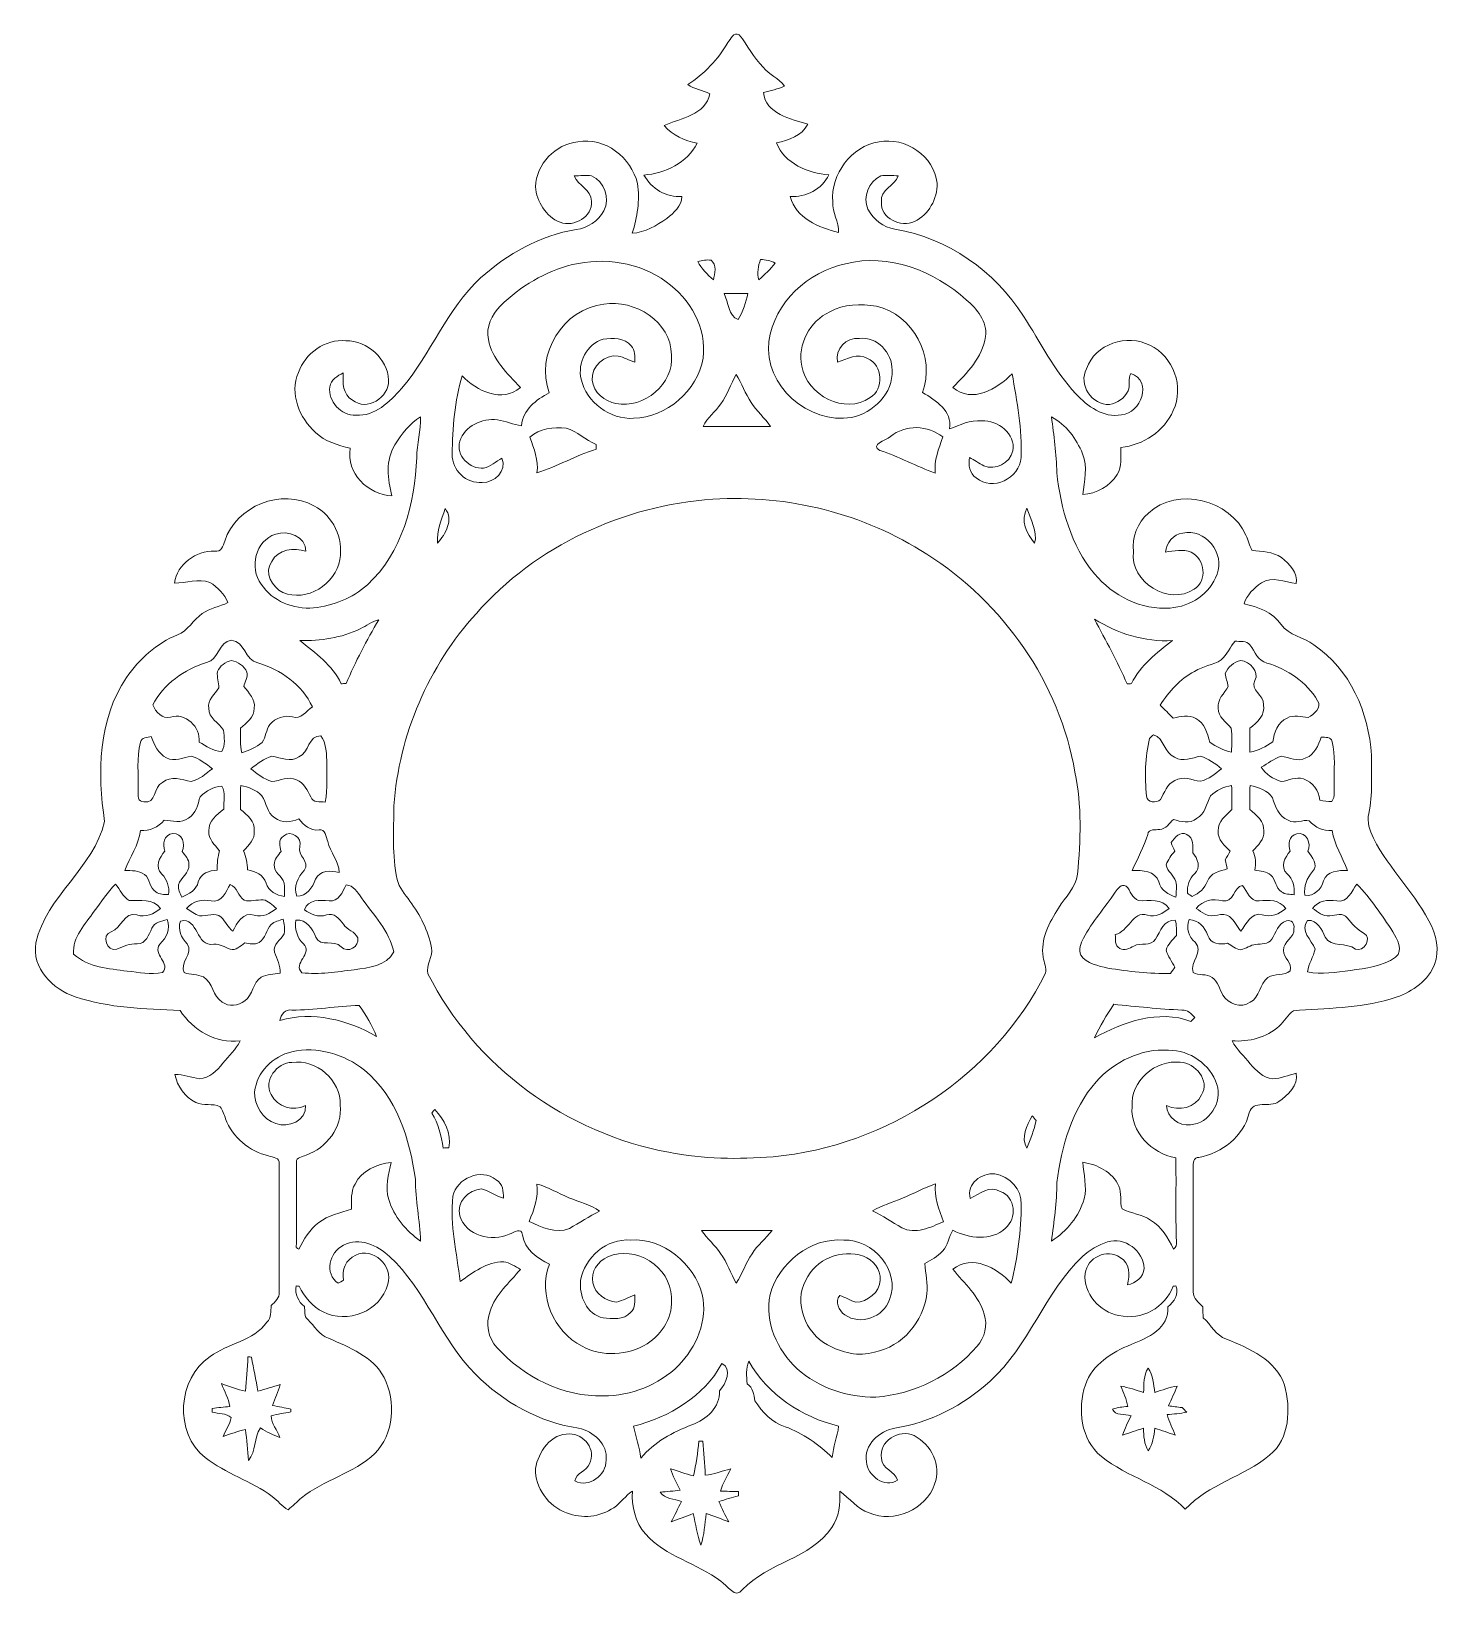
# Model space of a CAD drawing. Header units: centimetres. Extents: x -14.8 to 14.8, y -16.5 to 16.4.
import ezdxf

# ---------------------------------------------------------------- set-up
doc = ezdxf.new("R2010")
doc.units = ezdxf.units.CM
doc.header["$MEASUREMENT"] = 0
doc.layers.add('Layer 1', color=7, linetype='Continuous')

msp = doc.modelspace()

# ---------------------------------------------------------------- linework, layer by layer
at = {"layer": 'Layer 1', "color": 252, "lineweight": 9}
for points, knots in [([(-0.17388, 16.16626), (-0.11426, 16.24177), (-0.05534, 16.40299), (0.06496, 16.33031), (0.06496, 16.33031), (0.23958, 16.11054), (0.36517, 15.85301), (0.56308, 15.64981), (0.56308, 15.64981), (0.69149, 15.49353), (0.89222, 15.4198), (1.01393, 15.25717), (1.01393, 15.25717), (0.87176, 15.19543), (0.72218, 15.15169), (0.57013, 15.12276), (0.57013, 15.12276), (0.62093, 14.67085), (1.14234, 14.56184), (1.50252, 14.4546), (1.50252, 14.4546), (1.37376, 14.20836), (1.09542, 14.12616), (0.84565, 14.06337), (0.84565, 14.06337), (1.00581, 13.63368), (1.5117, 13.42343), (1.9435, 13.39309), (1.9435, 13.39309), (1.80556, 13.09323), (1.45596, 12.92001), (1.13281, 12.9373), (1.13281, 12.9373), (1.24535, 12.4935), (1.741, 12.28219), (2.14599, 12.18377), (2.14599, 12.18377), (2.1534, 12.40743), (2.01158, 12.60251), (2.02464, 12.82688), (2.02464, 12.82688), (1.97948, 13.40614), (2.41163, 13.99845), (2.99548, 14.08524), (2.99548, 14.08524), (3.54617, 14.19636), (4.15506, 13.78749), (4.21186, 13.21705), (4.21186, 13.21705), (4.22456, 12.89391), (4.03441, 12.55771), (3.74055, 12.41625), (3.74055, 12.41625), (3.45374, 12.2776), (3.02017, 12.48116), (3.04663, 12.82723), (3.04663, 12.82723), (3.01629, 13.08476), (3.32321, 13.1599), (3.39906, 13.37227), (3.39906, 13.37227), (3.27629, 13.37827), (3.15141, 13.39344), (3.03005, 13.37016), (3.03005, 13.37016), (2.77641, 13.25233), (2.64976, 12.93236), (2.76335, 12.67448), (2.76335, 12.67448), (2.87624, 12.45929), (3.08579, 12.29066), (3.32956, 12.25256), (3.32956, 12.25256), (4.43446, 12.07264), (5.42859, 11.37485), (6.02267, 10.43222), (6.02267, 10.43222), (6.37897, 9.8833), (6.67178, 9.2857), (7.12227, 8.8031), (7.12227, 8.8031), (7.36499, 8.53957), (7.69907, 8.29192), (8.07936, 8.36071), (8.07936, 8.36071), (8.49141, 8.39282), (8.73588, 9.06909), (8.27692, 9.23102), (8.27692, 9.23102), (8.20671, 9.11883), (8.27374, 8.97843), (8.21906, 8.86095), (8.21906, 8.86095), (8.14674, 8.71137), (7.99293, 8.60378), (7.82959, 8.57908), (7.82959, 8.57908), (7.462, 8.5572), (7.16496, 8.99958), (7.34911, 9.32732), (7.34911, 9.32732), (7.52127, 9.85508), (8.20248, 10.06216), (8.67591, 9.81944), (8.67591, 9.81944), (9.16556, 9.58803), (9.40369, 8.93961), (9.16451, 8.44997), (9.16451, 8.44997), (8.97647, 8.0104), (8.53374, 7.73065), (8.06772, 7.67315), (8.06772, 7.67315), (8.06454, 7.48335), (8.09347, 7.27592), (7.98764, 7.10694), (7.98764, 7.10694), (7.83524, 6.86105), (7.55584, 6.71042), (7.27044, 6.68784), (7.27044, 6.68784), (7.2909, 6.97253), (7.38121, 7.26992), (7.26374, 7.5458), (7.26374, 7.5458), (7.13145, 7.858), (6.91802, 8.15822), (6.6111, 8.31732), (6.6111, 8.31732), (6.66402, 7.92891), (6.71411, 7.53945), (6.72258, 7.1468), (6.72258, 7.1468), (6.80866, 6.39292), (7.02138, 5.6221), (7.51351, 5.02661), (7.51351, 5.02661), (7.89662, 4.56588), (8.49493, 4.26108), (9.10136, 4.30906), (9.10136, 4.30906), (9.52363, 4.34046), (9.9452, 4.60539), (10.08314, 5.01814), (10.08314, 5.01814), (10.26164, 5.44747), (9.82773, 5.99499), (9.36418, 5.88139), (9.36418, 5.88139), (9.16098, 5.85599), (9.03045, 5.67361), (9.00011, 5.48275), (9.00011, 5.48275), (9.17791, 5.50357), (9.37053, 5.54978), (9.54198, 5.47852), (9.54198, 5.47852), (9.83655, 5.33212), (9.88594, 4.88867), (9.60442, 4.70206), (9.60442, 4.70206), (9.07702, 4.34928), (8.25469, 4.85551), (8.32948, 5.48945), (8.32948, 5.48945), (8.29103, 5.79496), (8.41415, 6.09659), (8.6431, 6.29908), (8.6431, 6.29908), (9.2587, 6.87058), (10.35372, 6.57777), (10.68956, 5.83624), (10.68956, 5.83624), (10.73507, 5.73252), (10.75836, 5.61928), (10.81621, 5.52121), (10.81621, 5.52121), (11.02647, 5.49298), (11.25471, 5.49686), (11.43428, 5.36528), (11.43428, 5.36528), (11.59832, 5.23934), (11.79411, 5.04601), (11.74014, 4.82024), (11.74014, 4.82024), (11.50377, 4.85728), (11.23743, 4.97969), (11.01306, 4.83858), (11.01306, 4.83858), (10.85819, 4.72569), (10.70756, 4.58458), (10.64935, 4.39584), (10.64935, 4.39584), (10.94427, 4.33517), (11.2466, 4.22087), (11.42828, 3.96616), (11.42828, 3.96616), (11.58844, 3.72909), (11.89783, 3.70264), (12.11267, 3.53507), (12.11267, 3.53507), (12.87502, 3.02671), (13.27013, 2.11372), (13.32093, 1.22084), (13.32093, 1.22084), (13.31247, 0.81444), (13.3548, 0.40205), (13.26555, 0.00129), (13.26555, 0.00129), (13.22004, -0.17863), (13.29059, -0.35748), (13.36538, -0.51835), (13.36538, -0.51835), (13.69699, -1.18475), (14.27308, -1.69663), (14.58635, -2.37326), (14.58635, -2.37326), (14.71758, -2.65196), (14.7518, -2.99803), (14.5934, -3.27319), (14.5934, -3.27319), (14.41419, -3.60375), (14.06141, -3.79283), (13.71252, -3.89549), (13.71252, -3.89549), (13.05423, -4.08282), (12.3642, -4.08881), (11.68687, -4.13644), (11.68687, -4.13644), (11.56375, -4.21723), (11.50166, -4.36504), (11.38595, -4.45711), (11.38595, -4.45711), (11.12101, -4.70159), (10.75342, -4.79084), (10.40029, -4.76826), (10.40029, -4.76826), (10.49554, -4.95136), (10.65499, -5.08682), (10.78023, -5.2484), (10.78023, -5.2484), (10.90088, -5.3941), (11.05363, -5.54474), (11.25189, -5.56379), (11.25189, -5.56379), (11.42122, -5.55532), (11.57962, -5.48794), (11.74261, -5.44737), (11.74261, -5.44737), (11.79834, -5.70243), (11.56445, -5.90916), (11.37642, -6.04215), (11.37642, -6.04215), (11.19157, -6.18538), (10.83561, -5.98994), (10.75941, -6.28028), (10.75941, -6.28028), (10.63559, -6.77029), (10.19003, -7.12412), (9.7032, -7.21126), (9.7032, -7.21126), (9.5896, -7.21161), (9.57584, -7.33297), (9.58149, -7.42116), (9.58149, -7.42116), (9.58537, -8.29217), (9.58008, -9.16353), (9.58361, -10.03489), (9.58361, -10.03489), (9.58008, -10.17142), (9.70037, -10.25749), (9.78539, -10.3464), (9.78539, -10.3464), (9.78716, -10.42366), (9.78892, -10.50127), (9.7921, -10.57923), (9.7921, -10.57923), (9.9639, -10.71928), (10.05456, -10.95282), (10.28034, -11.02267), (10.28034, -11.02267), (10.76118, -11.21917), (11.31539, -11.45412), (11.49954, -11.98611), (11.49954, -11.98611), (11.63007, -12.48388), (11.61278, -13.10335), (11.18627, -13.45966), (11.18627, -13.45966), (10.64406, -13.91086), (9.90428, -14.06009), (9.41745, -14.59172), (9.41745, -14.59172), (8.92885, -14.07491), (8.1986, -13.92392), (7.65744, -13.4833), (7.65744, -13.4833), (7.2207, -13.12593), (7.15755, -12.49093), (7.32159, -11.98187), (7.32159, -11.98187), (7.47082, -11.55431), (7.8811, -11.29643), (8.28221, -11.13697), (8.28221, -11.13697), (8.62581, -11.00397), (9.0943, -10.78737), (9.05232, -10.34603), (9.05232, -10.34603), (9.18356, -10.23739), (9.29221, -10.08358), (9.2213, -9.90754), (9.2213, -9.90754), (9.20684, -9.9093), (9.17826, -9.91283), (9.1638, -9.9146), (9.1638, -9.9146), (8.99764, -10.36015), (8.49282, -10.64238), (8.02715, -10.52843), (8.02715, -10.52843), (7.6204, -10.45682), (7.27538, -10.06523), (7.31807, -9.64402), (7.31807, -9.64402), (7.36181, -9.31699), (7.77421, -9.11344), (8.05079, -9.31028), (8.05079, -9.31028), (8.25892, -9.42599), (8.25363, -9.68282), (8.20601, -9.88532), (8.20601, -9.88532), (8.37358, -9.84863), (8.5482, -9.72727), (8.55314, -9.54065), (8.55314, -9.54065), (8.54856, -9.17588), (8.13933, -8.86967), (7.78832, -8.98609), (7.78832, -8.98609), (7.59182, -9.0457), (7.41402, -9.15754), (7.26127, -9.29334), (7.26127, -9.29334), (6.46152, -10.04548), (6.14755, -11.17013), (5.32417, -11.9025), (5.32417, -11.9025), (4.7696, -12.40627), (4.07533, -12.77809), (3.32886, -12.88887), (3.32886, -12.88887), (3.00218, -12.94531), (2.67304, -13.24235), (2.72913, -13.59866), (2.72913, -13.59866), (2.757, -13.88229), (3.11366, -14.17051), (3.38142, -13.98036), (3.38142, -13.98036), (3.34473, -13.79127), (3.04134, -13.75247), (3.04981, -13.52669), (3.04981, -13.52669), (2.97467, -13.16333), (3.42164, -12.89874), (3.73173, -13.04762), (3.73173, -13.04762), (4.08345, -13.22824), (4.32051, -13.67944), (4.16035, -14.06256), (4.16035, -14.06256), (3.9822, -14.60195), (3.30734, -14.88982), (2.78946, -14.66792), (2.78946, -14.66792), (2.53616, -14.58855), (2.38235, -14.36101), (2.17386, -14.2139), (2.17386, -14.2139), (2.18021, -14.47672), (2.16187, -14.75259), (2.00523, -14.97484), (2.00523, -14.97484), (1.55615, -15.63136), (0.66327, -15.70932), (0.13375, -16.27518), (0.13375, -16.27518), (-0.02148, -16.4872), (-0.18587, -16.18134), (-0.32451, -16.09985), (-0.32451, -16.09985), (-0.8184, -15.71956), (-1.48092, -15.58903), (-1.90249, -15.1089), (-1.90249, -15.1089), (-2.12086, -14.86372), (-2.19494, -14.53034), (-2.1773, -14.20896), (-2.1773, -14.20896), (-2.31912, -14.31162), (-2.42424, -14.45449), (-2.56465, -14.55856), (-2.56465, -14.55856), (-2.85252, -14.75153), (-3.23704, -14.80198), (-3.55913, -14.66475), (-3.55913, -14.66475), (-3.93978, -14.52999), (-4.21812, -14.14193), (-4.21001, -13.73765), (-4.21001, -13.73765), (-4.14968, -13.39087), (-3.88333, -12.9947), (-3.49316, -13.01199), (-3.49316, -13.01199), (-3.19295, -13.00493), (-2.92131, -13.35771), (-3.07935, -13.6364), (-3.07935, -13.6364), (-3.13298, -13.79621), (-3.36722, -13.82549), (-3.38098, -13.99694), (-3.38098, -13.99694), (-3.08888, -14.15252), (-2.71846, -13.87664), (-2.72834, -13.56232), (-2.72834, -13.56232), (-2.68565, -13.22577), (-2.99892, -12.95307), (-3.30407, -12.89275), (-3.30407, -12.89275), (-4.12569, -12.77069), (-4.88487, -12.34312), (-5.46942, -11.76068), (-5.46942, -11.76068), (-6.19791, -11.03255), (-6.51118, -9.99115), (-7.27035, -9.28877), (-7.27035, -9.28877), (-7.52083, -9.05558), (-7.90782, -8.87637), (-8.23661, -9.05488), (-8.23661, -9.05488), (-8.53506, -9.19916), (-8.64513, -9.65001), (-8.34491, -9.85357), (-8.34491, -9.85357), (-8.3174, -9.83734), (-8.26272, -9.80453), (-8.2352, -9.78794), (-8.2352, -9.78794), (-8.28071, -9.57557), (-8.18616, -9.34945), (-7.97944, -9.26584), (-7.97944, -9.26584), (-7.62278, -9.07604), (-7.17687, -9.50361), (-7.30951, -9.87262), (-7.30951, -9.87262), (-7.44886, -10.43777), (-8.16147, -10.7154), (-8.66524, -10.45117), (-8.66524, -10.45117), (-8.89454, -10.34428), (-9.05259, -10.13507), (-9.16653, -9.91601), (-9.16653, -9.91601), (-9.18206, -9.91424), (-9.21345, -9.91036), (-9.22898, -9.90825), (-9.22898, -9.90825), (-9.2579, -10.0804), (-9.18841, -10.23492), (-9.05329, -10.34075), (-9.05329, -10.34075), (-9.04306, -10.43246), (-9.06776, -10.54607), (-8.98626, -10.61239), (-8.98626, -10.61239), (-8.84268, -10.74574), (-8.74426, -10.93624), (-8.55094, -11.00644), (-8.55094, -11.00644), (-8.11384, -11.19483), (-7.61749, -11.38427), (-7.38183, -11.83053), (-7.38183, -11.83053), (-7.13736, -12.3343), (-7.16911, -13.01445), (-7.5808, -13.42297), (-7.5808, -13.42297), (-8.02212, -13.84242), (-8.64936, -13.97154), (-9.1175, -14.35254), (-9.1175, -14.35254), (-9.21416, -14.43156), (-9.29565, -14.52822), (-9.39796, -14.60054), (-9.39796, -14.60054), (-9.52672, -14.53246), (-9.61421, -14.40969), (-9.73027, -14.32432), (-9.73027, -14.32432), (-10.16454, -13.99412), (-10.70817, -13.84666), (-11.1375, -13.5087), (-11.1375, -13.5087), (-11.78732, -12.99364), (-11.72488, -11.84288), (-11.03238, -11.39097), (-11.03238, -11.39097), (-10.66125, -11.10452), (-10.12468, -11.06889), (-9.8414, -10.66778), (-9.8414, -10.66778), (-9.74932, -10.57535), (-9.76238, -10.43812), (-9.75285, -10.31923), (-9.75285, -10.31923), (-9.67524, -10.24092), (-9.57152, -10.15942), (-9.58387, -10.03595), (-9.58387, -10.03595), (-9.58634, -9.1406), (-9.58316, -8.2449), (-9.58563, -7.34955), (-9.58563, -7.34955), (-9.56447, -7.21796), (-9.71828, -7.20985), (-9.80647, -7.18198), (-9.80647, -7.18198), (-10.20758, -7.08532), (-10.56883, -6.79392), (-10.70817, -6.40022), (-10.70817, -6.40022), (-10.74345, -6.31521), (-10.76497, -6.22101), (-10.82494, -6.1494), (-10.82494, -6.1494), (-10.98122, -6.06967), (-11.17243, -6.14164), (-11.32941, -6.0612), (-11.32941, -6.0612), (-11.5626, -5.95043), (-11.72241, -5.72395), (-11.77144, -5.47242), (-11.77144, -5.47242), (-11.594, -5.46572), (-11.4296, -5.54333), (-11.25604, -5.56238), (-11.25604, -5.56238), (-11.04754, -5.55074), (-10.88844, -5.39234), (-10.76462, -5.23887), (-10.76462, -5.23887), (-10.64467, -5.08153), (-10.48592, -4.95171), (-10.40408, -4.76791), (-10.40408, -4.76791), (-10.91349, -4.82966), (-11.39291, -4.54991), (-11.66244, -4.12834), (-11.66244, -4.12834), (-12.40009, -4.10258), (-13.15469, -4.07858), (-13.86059, -3.84469), (-13.86059, -3.84469), (-14.33191, -3.693), (-14.7817, -3.23968), (-14.68609, -2.71016), (-14.68609, -2.71016), (-14.46526, -1.7305), (-13.47818, -1.14241), (-13.245, -0.17051), (-13.245, -0.17051), (-13.40198, 0.84372), (-13.3787, 1.96979), (-12.78956, 2.85385), (-12.78956, 2.85385), (-12.51581, 3.23485), (-12.15562, 3.56999), (-11.71571, 3.74709), (-11.71571, 3.74709), (-11.4931, 3.8314), (-11.38762, 4.06317), (-11.19712, 4.19194), (-11.19712, 4.19194), (-11.03837, 4.31118), (-10.83482, 4.33481), (-10.66055, 4.42301), (-10.66055, 4.42301), (-10.72652, 4.60187), (-10.87821, 4.74474), (-11.0359, 4.84669), (-11.0359, 4.84669), (-11.27791, 4.93489), (-11.53473, 4.83011), (-11.78309, 4.83223), (-11.78309, 4.83223), (-11.72311, 5.23122), (-11.33012, 5.51309), (-10.93677, 5.50427), (-10.93677, 5.50427), (-10.79743, 5.47605), (-10.75897, 5.61081), (-10.72511, 5.71417), (-10.72511, 5.71417), (-10.49333, 6.44901), (-9.52672, 6.83424), (-8.85574, 6.45148), (-8.85574, 6.45148), (-8.45145, 6.24722), (-8.2285, 5.76991), (-8.31458, 5.32718), (-8.31458, 5.32718), (-8.39713, 4.80859), (-9.01272, 4.42089), (-9.50767, 4.63644), (-9.50767, 4.63644), (-9.73556, 4.74615), (-9.91231, 5.05589), (-9.73944, 5.2859), (-9.73944, 5.2859), (-9.60468, 5.54907), (-9.27801, 5.57871), (-9.02331, 5.50074), (-9.02331, 5.50074), (-9.03389, 5.81472), (-9.3969, 5.94489), (-9.65831, 5.85705), (-9.65831, 5.85705), (-10.08799, 5.72864), (-10.21076, 5.15044), (-9.96346, 4.80824), (-9.96346, 4.80824), (-9.72851, 4.44947), (-9.28189, 4.28119), (-8.86491, 4.31118), (-8.86491, 4.31118), (-8.45286, 4.36057), (-8.04576, 4.51367), (-7.73531, 4.79519), (-7.73531, 4.79519), (-7.00224, 5.46617), (-6.74366, 6.50369), (-6.70026, 7.4636), (-6.70026, 7.4636), (-6.70026, 7.75182), (-6.61136, 8.03157), (-6.61913, 8.31979), (-6.61913, 8.31979), (-6.84914, 8.17938), (-7.02059, 7.96031), (-7.15711, 7.73206), (-7.15711, 7.73206), (-7.35573, 7.41209), (-7.31657, 7.00922), (-7.21885, 6.66209), (-7.21885, 6.66209), (-7.72085, 6.68819), (-8.19146, 7.13375), (-8.09303, 7.66115), (-8.09303, 7.66115), (-8.35303, 7.72395), (-8.62678, 7.79768), (-8.82187, 7.99312), (-8.82187, 7.99312), (-9.16512, 8.29298), (-9.36973, 8.80733), (-9.18135, 9.24619), (-9.18135, 9.24619), (-9.03742, 9.65153), (-8.62114, 9.95456), (-8.18475, 9.9161), (-8.18475, 9.9161), (-7.73249, 9.91929), (-7.31269, 9.54251), (-7.28905, 9.08744), (-7.28905, 9.08744), (-7.27106, 8.72584), (-7.7526, 8.42351), (-8.04788, 8.67009), (-8.04788, 8.67009), (-8.25425, 8.78687), (-8.2539, 9.03381), (-8.24155, 9.24089), (-8.24155, 9.24089), (-8.36255, 9.1788), (-8.50366, 9.09837), (-8.52483, 8.94984), (-8.52483, 8.94984), (-8.56258, 8.64717), (-8.28424, 8.33425), (-7.97556, 8.35472), (-7.97556, 8.35472), (-7.57268, 8.32155), (-7.26824, 8.63764), (-7.01988, 8.91069), (-7.01988, 8.91069), (-6.39688, 9.6353), (-6.06879, 10.57792), (-5.35971, 11.23515), (-5.35971, 11.23515), (-4.79491, 11.73503), (-4.10982, 12.12697), (-3.35699, 12.24515), (-3.35699, 12.24515), (-3.11428, 12.27866), (-2.89026, 12.42507), (-2.77385, 12.64238), (-2.77385, 12.64238), (-2.64861, 12.90696), (-2.75586, 13.25586), (-3.03279, 13.37192), (-3.03279, 13.37192), (-3.15379, 13.39344), (-3.27761, 13.37792), (-3.39897, 13.3698), (-3.39897, 13.3698), (-3.31254, 13.16696), (-3.04266, 13.08758), (-3.03243, 12.84381), (-3.03243, 12.84381), (-3.01338, 12.5122), (-3.40003, 12.29101), (-3.6946, 12.39967), (-3.6946, 12.39967), (-3.99305, 12.5182), (-4.18178, 12.83323), (-4.21248, 13.14438), (-4.21248, 13.14438), (-4.19378, 13.61957), (-3.79232, 14.03902), (-3.31889, 14.08418), (-3.31889, 14.08418), (-2.75374, 14.1946), (-2.19953, 13.75327), (-2.07111, 13.21423), (-2.07111, 13.21423), (-2.01855, 12.85898), (-2.07147, 12.5062), (-2.18224, 12.1686), (-2.18224, 12.1686), (-1.91201, 12.18553), (-1.67177, 12.33158), (-1.45269, 12.47904), (-1.45269, 12.47904), (-1.30453, 12.5951), (-1.14966, 12.73763), (-1.13731, 12.93871), (-1.13731, 12.93871), (-1.46081, 12.91684), (-1.78678, 13.10134), (-1.93388, 13.38991), (-1.93388, 13.38991), (-1.48868, 13.42237), (-1.02513, 13.64744), (-0.81875, 14.05913), (-0.81875, 14.05913), (-1.07875, 14.11452), (-1.3331, 14.21788), (-1.50843, 14.42602), (-1.50843, 14.42602), (-1.16306, 14.58865), (-0.64342, 14.64439), (-0.5517, 15.09524), (-0.5517, 15.09524), (-0.70375, 15.16791), (-0.87837, 15.18661), (-1.01772, 15.28821), (-1.01772, 15.28821), (-0.66741, 15.50623), (-0.38695, 15.81491), (-0.17388, 16.16626), (-0.17388, 16.16626), (-0.17388, 16.16626), (-0.17388, 16.16626), (-0.17388, 16.16626)], [0, 0, 0, 0, 0.00510204, 0.00510204, 0.00510204, 0.00510204, 0.01020408, 0.01020408, 0.01020408, 0.01020408, 0.01530612, 0.01530612, 0.01530612, 0.01530612, 0.02040816, 0.02040816, 0.02040816, 0.02040816, 0.0255102, 0.0255102, 0.0255102, 0.0255102, 0.03061224, 0.03061224, 0.03061224, 0.03061224, 0.03571429, 0.03571429, 0.03571429, 0.03571429, 0.04081633, 0.04081633, 0.04081633, 0.04081633, 0.04591837, 0.04591837, 0.04591837, 0.04591837, 0.05102041, 0.05102041, 0.05102041, 0.05102041, 0.05612245, 0.05612245, 0.05612245, 0.05612245, 0.06122449, 0.06122449, 0.06122449, 0.06122449, 0.06632653, 0.06632653, 0.06632653, 0.06632653, 0.07142857, 0.07142857, 0.07142857, 0.07142857, 0.07653061, 0.07653061, 0.07653061, 0.07653061, 0.08163265, 0.08163265, 0.08163265, 0.08163265, 0.08673469, 0.08673469, 0.08673469, 0.08673469, 0.09183673, 0.09183673, 0.09183673, 0.09183673, 0.09693878, 0.09693878, 0.09693878, 0.09693878, 0.10204082, 0.10204082, 0.10204082, 0.10204082, 0.10714286, 0.10714286, 0.10714286, 0.10714286, 0.1122449, 0.1122449, 0.1122449, 0.1122449, 0.11734694, 0.11734694, 0.11734694, 0.11734694, 0.12244898, 0.12244898, 0.12244898, 0.12244898, 0.12755102, 0.12755102, 0.12755102, 0.12755102, 0.13265306, 0.13265306, 0.13265306, 0.13265306, 0.1377551, 0.1377551, 0.1377551, 0.1377551, 0.14285714, 0.14285714, 0.14285714, 0.14285714, 0.14795918, 0.14795918, 0.14795918, 0.14795918, 0.15306122, 0.15306122, 0.15306122, 0.15306122, 0.15816327, 0.15816327, 0.15816327, 0.15816327, 0.16326531, 0.16326531, 0.16326531, 0.16326531, 0.16836735, 0.16836735, 0.16836735, 0.16836735, 0.17346939, 0.17346939, 0.17346939, 0.17346939, 0.17857143, 0.17857143, 0.17857143, 0.17857143, 0.18367347, 0.18367347, 0.18367347, 0.18367347, 0.18877551, 0.18877551, 0.18877551, 0.18877551, 0.19387755, 0.19387755, 0.19387755, 0.19387755, 0.19897959, 0.19897959, 0.19897959, 0.19897959, 0.20408163, 0.20408163, 0.20408163, 0.20408163, 0.20918367, 0.20918367, 0.20918367, 0.20918367, 0.21428571, 0.21428571, 0.21428571, 0.21428571, 0.21938776, 0.21938776, 0.21938776, 0.21938776, 0.2244898, 0.2244898, 0.2244898, 0.2244898, 0.22959184, 0.22959184, 0.22959184, 0.22959184, 0.23469388, 0.23469388, 0.23469388, 0.23469388, 0.23979592, 0.23979592, 0.23979592, 0.23979592, 0.24489796, 0.24489796, 0.24489796, 0.24489796, 0.25, 0.25, 0.25, 0.25, 0.25510204, 0.25510204, 0.25510204, 0.25510204, 0.26020408, 0.26020408, 0.26020408, 0.26020408, 0.26530612, 0.26530612, 0.26530612, 0.26530612, 0.27040816, 0.27040816, 0.27040816, 0.27040816, 0.2755102, 0.2755102, 0.2755102, 0.2755102, 0.28061224, 0.28061224, 0.28061224, 0.28061224, 0.28571429, 0.28571429, 0.28571429, 0.28571429, 0.29081633, 0.29081633, 0.29081633, 0.29081633, 0.29591837, 0.29591837, 0.29591837, 0.29591837, 0.30102041, 0.30102041, 0.30102041, 0.30102041, 0.30612245, 0.30612245, 0.30612245, 0.30612245, 0.31122449, 0.31122449, 0.31122449, 0.31122449, 0.31632653, 0.31632653, 0.31632653, 0.31632653, 0.32142857, 0.32142857, 0.32142857, 0.32142857, 0.32653061, 0.32653061, 0.32653061, 0.32653061, 0.33163265, 0.33163265, 0.33163265, 0.33163265, 0.33673469, 0.33673469, 0.33673469, 0.33673469, 0.34183673, 0.34183673, 0.34183673, 0.34183673, 0.34693878, 0.34693878, 0.34693878, 0.34693878, 0.35204082, 0.35204082, 0.35204082, 0.35204082, 0.35714286, 0.35714286, 0.35714286, 0.35714286, 0.3622449, 0.3622449, 0.3622449, 0.3622449, 0.36734694, 0.36734694, 0.36734694, 0.36734694, 0.37244898, 0.37244898, 0.37244898, 0.37244898, 0.37755102, 0.37755102, 0.37755102, 0.37755102, 0.38265306, 0.38265306, 0.38265306, 0.38265306, 0.3877551, 0.3877551, 0.3877551, 0.3877551, 0.39285714, 0.39285714, 0.39285714, 0.39285714, 0.39795918, 0.39795918, 0.39795918, 0.39795918, 0.40306122, 0.40306122, 0.40306122, 0.40306122, 0.40816327, 0.40816327, 0.40816327, 0.40816327, 0.41326531, 0.41326531, 0.41326531, 0.41326531, 0.41836735, 0.41836735, 0.41836735, 0.41836735, 0.42346939, 0.42346939, 0.42346939, 0.42346939, 0.42857143, 0.42857143, 0.42857143, 0.42857143, 0.43367347, 0.43367347, 0.43367347, 0.43367347, 0.43877551, 0.43877551, 0.43877551, 0.43877551, 0.44387755, 0.44387755, 0.44387755, 0.44387755, 0.44897959, 0.44897959, 0.44897959, 0.44897959, 0.45408163, 0.45408163, 0.45408163, 0.45408163, 0.45918367, 0.45918367, 0.45918367, 0.45918367, 0.46428571, 0.46428571, 0.46428571, 0.46428571, 0.46938776, 0.46938776, 0.46938776, 0.46938776, 0.4744898, 0.4744898, 0.4744898, 0.4744898, 0.47959184, 0.47959184, 0.47959184, 0.47959184, 0.48469388, 0.48469388, 0.48469388, 0.48469388, 0.48979592, 0.48979592, 0.48979592, 0.48979592, 0.49489796, 0.49489796, 0.49489796, 0.49489796, 0.5, 0.5, 0.5, 0.5, 0.50510204, 0.50510204, 0.50510204, 0.50510204, 0.51020408, 0.51020408, 0.51020408, 0.51020408, 0.51530612, 0.51530612, 0.51530612, 0.51530612, 0.52040816, 0.52040816, 0.52040816, 0.52040816, 0.5255102, 0.5255102, 0.5255102, 0.5255102, 0.53061224, 0.53061224, 0.53061224, 0.53061224, 0.53571429, 0.53571429, 0.53571429, 0.53571429, 0.54081633, 0.54081633, 0.54081633, 0.54081633, 0.54591837, 0.54591837, 0.54591837, 0.54591837, 0.55102041, 0.55102041, 0.55102041, 0.55102041, 0.55612245, 0.55612245, 0.55612245, 0.55612245, 0.56122449, 0.56122449, 0.56122449, 0.56122449, 0.56632653, 0.56632653, 0.56632653, 0.56632653, 0.57142857, 0.57142857, 0.57142857, 0.57142857, 0.57653061, 0.57653061, 0.57653061, 0.57653061, 0.58163265, 0.58163265, 0.58163265, 0.58163265, 0.58673469, 0.58673469, 0.58673469, 0.58673469, 0.59183673, 0.59183673, 0.59183673, 0.59183673, 0.59693878, 0.59693878, 0.59693878, 0.59693878, 0.60204082, 0.60204082, 0.60204082, 0.60204082, 0.60714286, 0.60714286, 0.60714286, 0.60714286, 0.6122449, 0.6122449, 0.6122449, 0.6122449, 0.61734694, 0.61734694, 0.61734694, 0.61734694, 0.62244898, 0.62244898, 0.62244898, 0.62244898, 0.62755102, 0.62755102, 0.62755102, 0.62755102, 0.63265306, 0.63265306, 0.63265306, 0.63265306, 0.6377551, 0.6377551, 0.6377551, 0.6377551, 0.64285714, 0.64285714, 0.64285714, 0.64285714, 0.64795918, 0.64795918, 0.64795918, 0.64795918, 0.65306122, 0.65306122, 0.65306122, 0.65306122, 0.65816327, 0.65816327, 0.65816327, 0.65816327, 0.66326531, 0.66326531, 0.66326531, 0.66326531, 0.66836735, 0.66836735, 0.66836735, 0.66836735, 0.67346939, 0.67346939, 0.67346939, 0.67346939, 0.67857143, 0.67857143, 0.67857143, 0.67857143, 0.68367347, 0.68367347, 0.68367347, 0.68367347, 0.68877551, 0.68877551, 0.68877551, 0.68877551, 0.69387755, 0.69387755, 0.69387755, 0.69387755, 0.69897959, 0.69897959, 0.69897959, 0.69897959, 0.70408163, 0.70408163, 0.70408163, 0.70408163, 0.70918367, 0.70918367, 0.70918367, 0.70918367, 0.71428571, 0.71428571, 0.71428571, 0.71428571, 0.71938776, 0.71938776, 0.71938776, 0.71938776, 0.7244898, 0.7244898, 0.7244898, 0.7244898, 0.72959184, 0.72959184, 0.72959184, 0.72959184, 0.73469388, 0.73469388, 0.73469388, 0.73469388, 0.73979592, 0.73979592, 0.73979592, 0.73979592, 0.74489796, 0.74489796, 0.74489796, 0.74489796, 0.75, 0.75, 0.75, 0.75, 0.75510204, 0.75510204, 0.75510204, 0.75510204, 0.76020408, 0.76020408, 0.76020408, 0.76020408, 0.76530612, 0.76530612, 0.76530612, 0.76530612, 0.77040816, 0.77040816, 0.77040816, 0.77040816, 0.7755102, 0.7755102, 0.7755102, 0.7755102, 0.78061224, 0.78061224, 0.78061224, 0.78061224, 0.78571429, 0.78571429, 0.78571429, 0.78571429, 0.79081633, 0.79081633, 0.79081633, 0.79081633, 0.79591837, 0.79591837, 0.79591837, 0.79591837, 0.80102041, 0.80102041, 0.80102041, 0.80102041, 0.80612245, 0.80612245, 0.80612245, 0.80612245, 0.81122449, 0.81122449, 0.81122449, 0.81122449, 0.81632653, 0.81632653, 0.81632653, 0.81632653, 0.82142857, 0.82142857, 0.82142857, 0.82142857, 0.82653061, 0.82653061, 0.82653061, 0.82653061, 0.83163265, 0.83163265, 0.83163265, 0.83163265, 0.83673469, 0.83673469, 0.83673469, 0.83673469, 0.84183673, 0.84183673, 0.84183673, 0.84183673, 0.84693878, 0.84693878, 0.84693878, 0.84693878, 0.85204082, 0.85204082, 0.85204082, 0.85204082, 0.85714286, 0.85714286, 0.85714286, 0.85714286, 0.8622449, 0.8622449, 0.8622449, 0.8622449, 0.86734694, 0.86734694, 0.86734694, 0.86734694, 0.87244898, 0.87244898, 0.87244898, 0.87244898, 0.87755102, 0.87755102, 0.87755102, 0.87755102, 0.88265306, 0.88265306, 0.88265306, 0.88265306, 0.8877551, 0.8877551, 0.8877551, 0.8877551, 0.89285714, 0.89285714, 0.89285714, 0.89285714, 0.89795918, 0.89795918, 0.89795918, 0.89795918, 0.90306122, 0.90306122, 0.90306122, 0.90306122, 0.90816327, 0.90816327, 0.90816327, 0.90816327, 0.91326531, 0.91326531, 0.91326531, 0.91326531, 0.91836735, 0.91836735, 0.91836735, 0.91836735, 0.92346939, 0.92346939, 0.92346939, 0.92346939, 0.92857143, 0.92857143, 0.92857143, 0.92857143, 0.93367347, 0.93367347, 0.93367347, 0.93367347, 0.93877551, 0.93877551, 0.93877551, 0.93877551, 0.94387755, 0.94387755, 0.94387755, 0.94387755, 0.94897959, 0.94897959, 0.94897959, 0.94897959, 0.95408163, 0.95408163, 0.95408163, 0.95408163, 0.95918367, 0.95918367, 0.95918367, 0.95918367, 0.96428571, 0.96428571, 0.96428571, 0.96428571, 0.96938776, 0.96938776, 0.96938776, 0.96938776, 0.9744898, 0.9744898, 0.9744898, 0.9744898, 0.97959184, 0.97959184, 0.97959184, 0.97959184, 0.98469388, 0.98469388, 0.98469388, 0.98469388, 0.98979592, 0.98979592, 0.98979592, 0.98979592, 1, 1, 1, 1]), ([(-3.43072, 11.51137), (-4.00293, 11.3692), (-4.52998, 11.06017), (-4.94519, 10.64354), (-4.94519, 10.64354), (-5.1297, 10.46468), (-5.25176, 10.20045), (-5.19637, 9.94116), (-5.19637, 9.94116), (-5.12053, 9.52594), (-4.80126, 9.22818), (-4.52398, 8.93574), (-4.52398, 8.93574), (-4.90709, 8.6013), (-5.4472, 8.86166), (-5.74812, 9.17985), (-5.74812, 9.17985), (-5.90158, 8.64682), (-5.95626, 8.08765), (-5.95379, 7.53345), (-5.95379, 7.53345), (-5.97495, 7.20395), (-5.65216, 6.90974), (-5.32761, 6.9429), (-5.32761, 6.9429), (-5.07184, 6.93267), (-4.79844, 7.1842), (-4.91239, 7.45019), (-4.91239, 7.45019), (-5.03939, 7.37964), (-5.15369, 7.27804), (-5.29691, 7.24205), (-5.29691, 7.24205), (-5.58796, 7.21666), (-5.88641, 7.50805), (-5.79539, 7.8072), (-5.79539, 7.8072), (-5.69449, 8.12647), (-5.3269, 8.29404), (-5.0094, 8.25488), (-5.0094, 8.25488), (-4.83583, 8.23512), (-4.67744, 8.1494), (-4.50316, 8.13141), (-4.50316, 8.13141), (-4.47565, 8.47149), (-4.19448, 8.67504), (-3.92073, 8.82531), (-3.92073, 8.82531), (-4.228, 9.62084), (-3.62228, 10.59239), (-2.77773, 10.68023), (-2.77773, 10.68023), (-2.12826, 10.78712), (-1.36238, 10.31686), (-1.35815, 9.61625), (-1.35815, 9.61625), (-1.29536, 9.00524), (-1.936, 8.481), (-2.52126, 8.59672), (-2.52126, 8.59672), (-2.75762, 8.6514), (-3.00456, 8.82497), (-3.01762, 9.08779), (-3.01762, 9.08779), (-3.04372, 9.37565), (-2.75938, 9.63495), (-2.47646, 9.59297), (-2.47646, 9.59297), (-2.35475, 9.56545), (-2.24327, 9.50654), (-2.12685, 9.46244), (-2.12685, 9.46244), (-2.1325, 9.57991), (-2.11133, 9.71819), (-2.20094, 9.81098), (-2.20094, 9.81098), (-2.34487, 9.97679), (-2.58793, 9.98137), (-2.78796, 9.94574), (-2.78796, 9.94574), (-3.13403, 9.84943), (-3.333, 9.44796), (-3.25151, 9.10719), (-3.25151, 9.10719), (-3.14109, 8.62389), (-2.64755, 8.26017), (-2.15331, 8.28804), (-2.15331, 8.28804), (-1.45481, 8.30568), (-0.81593, 8.86166), (-0.69458, 9.54816), (-0.69458, 9.54816), (-0.60991, 10.17646), (-0.96763, 10.79629), (-1.47104, 11.15154), (-1.47104, 11.15154), (-2.02666, 11.56076), (-2.76644, 11.66942), (-3.43072, 11.51137), (-3.43072, 11.51137), (-3.43072, 11.51137), (-3.43072, 11.51137), (-3.43072, 11.51137)], [0, 0, 0, 0, 0.03703704, 0.03703704, 0.03703704, 0.03703704, 0.07407407, 0.07407407, 0.07407407, 0.07407407, 0.11111111, 0.11111111, 0.11111111, 0.11111111, 0.14814815, 0.14814815, 0.14814815, 0.14814815, 0.18518519, 0.18518519, 0.18518519, 0.18518519, 0.22222222, 0.22222222, 0.22222222, 0.22222222, 0.25925926, 0.25925926, 0.25925926, 0.25925926, 0.2962963, 0.2962963, 0.2962963, 0.2962963, 0.33333333, 0.33333333, 0.33333333, 0.33333333, 0.37037037, 0.37037037, 0.37037037, 0.37037037, 0.40740741, 0.40740741, 0.40740741, 0.40740741, 0.44444444, 0.44444444, 0.44444444, 0.44444444, 0.48148148, 0.48148148, 0.48148148, 0.48148148, 0.51851852, 0.51851852, 0.51851852, 0.51851852, 0.55555556, 0.55555556, 0.55555556, 0.55555556, 0.59259259, 0.59259259, 0.59259259, 0.59259259, 0.62962963, 0.62962963, 0.62962963, 0.62962963, 0.66666667, 0.66666667, 0.66666667, 0.66666667, 0.7037037, 0.7037037, 0.7037037, 0.7037037, 0.74074074, 0.74074074, 0.74074074, 0.74074074, 0.77777778, 0.77777778, 0.77777778, 0.77777778, 0.81481481, 0.81481481, 0.81481481, 0.81481481, 0.85185185, 0.85185185, 0.85185185, 0.85185185, 0.88888889, 0.88888889, 0.88888889, 0.88888889, 0.92592593, 0.92592593, 0.92592593, 0.92592593, 1, 1, 1, 1]), ([(-0.80605, 11.57946), (-0.72491, 11.42847), (-0.61061, 11.299), (-0.47903, 11.19034), (-0.47903, 11.19034), (-0.45186, 11.32405), (-0.39789, 11.50643), (-0.52771, 11.6045), (-0.52771, 11.6045), (-0.6212, 11.6172), (-0.71468, 11.59533), (-0.80605, 11.57946), (-0.80605, 11.57946), (-0.80605, 11.57946), (-0.80605, 11.57946), (-0.80605, 11.57946)], [0, 0, 0, 0, 0.2, 0.2, 0.2, 0.2, 0.4, 0.4, 0.4, 0.4, 0.6, 0.6, 0.6, 0.6, 1, 1, 1, 1]), ([(0.47488, 11.18999), (0.59871, 11.29759), (0.71301, 11.41577), (0.81673, 11.54312), (0.81673, 11.54312), (0.72147, 11.59286), (0.61529, 11.61156), (0.50946, 11.62109), (0.50946, 11.62109), (0.45936, 11.4828), (0.43537, 11.33463), (0.47488, 11.18999), (0.47488, 11.18999), (0.47488, 11.18999), (0.47488, 11.18999), (0.47488, 11.18999)], [0, 0, 0, 0, 0.2, 0.2, 0.2, 0.2, 0.4, 0.4, 0.4, 0.4, 0.6, 0.6, 0.6, 0.6, 1, 1, 1, 1]), ([(2.2931, 11.53042), (1.50746, 11.36391), (0.79591, 10.71621), (0.6869, 9.90094), (0.6869, 9.90094), (0.57084, 8.97701), (1.52299, 8.14905), (2.41869, 8.30709), (2.41869, 8.30709), (2.87166, 8.40164), (3.29922, 8.81227), (3.26924, 9.30016), (3.26924, 9.30016), (3.27312, 9.65929), (2.95667, 10.00995), (2.58273, 9.96373), (2.58273, 9.96373), (2.30545, 9.98737), (2.06697, 9.74431), (2.12094, 9.4642), (2.12094, 9.4642), (2.32309, 9.52629), (2.54922, 9.67375), (2.7563, 9.54217), (2.7563, 9.54217), (3.07309, 9.39682), (3.10908, 8.90223), (2.80816, 8.72124), (2.80816, 8.72124), (2.2737, 8.3526), (1.48736, 8.7724), (1.37517, 9.38095), (1.37517, 9.38095), (1.28028, 9.83427), (1.5438, 10.3278), (1.96114, 10.52148), (1.96114, 10.52148), (2.25535, 10.6961), (2.61307, 10.68199), (2.9408, 10.64248), (2.9408, 10.64248), (3.71197, 10.46539), (4.18011, 9.56792), (3.90988, 8.8285), (3.90988, 8.8285), (4.18928, 8.66022), (4.52865, 8.45031), (4.47468, 8.06826), (4.47468, 8.06826), (4.69411, 8.14305), (4.90789, 8.2637), (5.14884, 8.2323), (5.14884, 8.2323), (5.48221, 8.25453), (5.86886, 7.96454), (5.79971, 7.604), (5.79971, 7.604), (5.74856, 7.34542), (5.43212, 7.19267), (5.19364, 7.2918), (5.19364, 7.2918), (5.09027, 7.34648), (4.99432, 7.41386), (4.88954, 7.46607), (4.88954, 7.46607), (4.8712, 7.31014), (4.88355, 7.12917), (5.03348, 7.03956), (5.03348, 7.03956), (5.37003, 6.74287), (5.94788, 7.03462), (5.97292, 7.46395), (5.97292, 7.46395), (6.00291, 8.05556), (5.88932, 8.64117), (5.78595, 9.22114), (5.78595, 9.22114), (5.47798, 8.9047), (4.94211, 8.58825), (4.54135, 8.93574), (4.54135, 8.93574), (4.84368, 9.23489), (5.16118, 9.56615), (5.22962, 10.00394), (5.22962, 10.00394), (5.26525, 10.31651), (5.05006, 10.58498), (4.82569, 10.77512), (4.82569, 10.77512), (4.15365, 11.38261), (3.19621, 11.7562), (2.2931, 11.53042), (2.2931, 11.53042), (2.2931, 11.53042), (2.2931, 11.53042), (2.2931, 11.53042)], [0, 0, 0, 0, 0.04, 0.04, 0.04, 0.04, 0.08, 0.08, 0.08, 0.08, 0.12, 0.12, 0.12, 0.12, 0.16, 0.16, 0.16, 0.16, 0.2, 0.2, 0.2, 0.2, 0.24, 0.24, 0.24, 0.24, 0.28, 0.28, 0.28, 0.28, 0.32, 0.32, 0.32, 0.32, 0.36, 0.36, 0.36, 0.36, 0.4, 0.4, 0.4, 0.4, 0.44, 0.44, 0.44, 0.44, 0.48, 0.48, 0.48, 0.48, 0.52, 0.52, 0.52, 0.52, 0.56, 0.56, 0.56, 0.56, 0.6, 0.6, 0.6, 0.6, 0.64, 0.64, 0.64, 0.64, 0.68, 0.68, 0.68, 0.68, 0.72, 0.72, 0.72, 0.72, 0.76, 0.76, 0.76, 0.76, 0.8, 0.8, 0.8, 0.8, 0.84, 0.84, 0.84, 0.84, 0.88, 0.88, 0.88, 0.88, 0.92, 0.92, 0.92, 0.92, 1, 1, 1, 1]), ([(-0.25043, 10.90389), (-0.16964, 10.72432), (-0.16153, 10.43117), (0.04132, 10.36026), (0.04132, 10.36026), (0.14257, 10.52712), (0.20113, 10.71586), (0.24628, 10.90424), (0.24628, 10.90424), (0.08083, 10.90918), (-0.08498, 10.90883), (-0.25043, 10.90389), (-0.25043, 10.90389), (-0.25043, 10.90389), (-0.25043, 10.90389), (-0.25043, 10.90389)], [0, 0, 0, 0, 0.2, 0.2, 0.2, 0.2, 0.4, 0.4, 0.4, 0.4, 0.6, 0.6, 0.6, 0.6, 1, 1, 1, 1]), ([(-0.32451, 8.59214), (-0.43317, 8.42139), (-0.60814, 8.30286), (-0.69422, 8.11659), (-0.69422, 8.11659), (-0.22291, 8.11977), (0.24875, 8.11306), (0.72042, 8.11941), (0.72042, 8.11941), (0.59871, 8.29827), (0.42655, 8.43656), (0.31366, 8.62212), (0.31366, 8.62212), (0.18737, 8.80485), (0.11928, 9.01863), (0.00004, 9.20526), (0.00004, 9.20526), (-0.11249, 9.00312), (-0.19046, 8.78193), (-0.32451, 8.59214), (-0.32451, 8.59214), (-0.32451, 8.59214), (-0.32451, 8.59214), (-0.32451, 8.59214)], [0, 0, 0, 0, 0.14285714, 0.14285714, 0.14285714, 0.14285714, 0.28571429, 0.28571429, 0.28571429, 0.28571429, 0.42857143, 0.42857143, 0.42857143, 0.42857143, 0.57142857, 0.57142857, 0.57142857, 0.57142857, 0.71428571, 0.71428571, 0.71428571, 0.71428571, 1, 1, 1, 1]), ([(-4.32536, 7.89187), (-4.2474, 7.65198), (-4.13557, 7.40962), (-4.17896, 7.14363), (-4.17896, 7.14363), (-3.75245, 7.27416), (-3.36546, 7.51193), (-2.93507, 7.63752), (-2.93507, 7.63752), (-2.93577, 7.66292), (-2.93789, 7.71442), (-2.93859, 7.73982), (-2.93859, 7.73982), (-3.15943, 7.8319), (-3.33476, 8.01323), (-3.56548, 8.0799), (-3.56548, 8.0799), (-3.82407, 8.11236), (-4.12781, 8.0739), (-4.32536, 7.89187), (-4.32536, 7.89187), (-4.32536, 7.89187), (-4.32536, 7.89187), (-4.32536, 7.89187)], [0, 0, 0, 0, 0.14285714, 0.14285714, 0.14285714, 0.14285714, 0.28571429, 0.28571429, 0.28571429, 0.28571429, 0.42857143, 0.42857143, 0.42857143, 0.42857143, 0.57142857, 0.57142857, 0.57142857, 0.57142857, 0.71428571, 0.71428571, 0.71428571, 0.71428571, 1, 1, 1, 1]), ([(3.23361, 7.90387), (3.13659, 7.82625), (2.79404, 7.73065), (3.01171, 7.61388), (3.01171, 7.61388), (3.41211, 7.48582), (3.77935, 7.27592), (4.17552, 7.1401), (4.17552, 7.1401), (4.14342, 7.40751), (4.24961, 7.65092), (4.33251, 7.89646), (4.33251, 7.89646), (4.0263, 8.14764), (3.54193, 8.16351), (3.23361, 7.90387), (3.23361, 7.90387), (3.23361, 7.90387), (3.23361, 7.90387), (3.23361, 7.90387)], [0, 0, 0, 0, 0.16666667, 0.16666667, 0.16666667, 0.16666667, 0.33333333, 0.33333333, 0.33333333, 0.33333333, 0.5, 0.5, 0.5, 0.5, 0.66666667, 0.66666667, 0.66666667, 0.66666667, 1, 1, 1, 1]), ([(-0.48714, 6.59083), (-2.36427, 6.46559), (-4.20119, 5.61222), (-5.45002, 4.19547), (-5.45002, 4.19547), (-6.45367, 3.09374), (-7.06998, 1.64912), (-7.18004, 0.16392), (-7.18004, 0.16392), (-7.17828, -0.35184), (-7.22132, -0.87571), (-7.10949, -1.38371), (-7.10949, -1.38371), (-7.07421, -1.56116), (-6.94333, -1.69345), (-6.84314, -1.83668), (-6.84314, -1.83668), (-6.63077, -2.12913), (-6.45614, -2.45722), (-6.38876, -2.81529), (-6.38876, -2.81529), (-6.35172, -3.00261), (-6.51329, -3.17406), (-6.46531, -3.35962), (-6.46531, -3.35962), (-5.48706, -5.30485), (-3.54996, -6.71596), (-1.41283, -7.10366), (-1.41283, -7.10366), (-0.69563, -7.25218), (0.04591, -7.25536), (0.77404, -7.1975), (0.77404, -7.1975), (3.15811, -6.97949), (5.41342, -5.49958), (6.48904, -3.34833), (6.48904, -3.34833), (6.51902, -3.2358), (6.44953, -3.12538), (6.43894, -3.0139), (6.43894, -3.0139), (6.37439, -2.6396), (6.56594, -2.28894), (6.75821, -1.98308), (6.75821, -1.98308), (6.89897, -1.75131), (7.12651, -1.55658), (7.15791, -1.27259), (7.15791, -1.27259), (7.22317, -0.56245), (7.2528, 0.16357), (7.10428, 0.86595), (7.10428, 0.86595), (6.78855, 2.74379), (5.59686, 4.42407), (3.99737, 5.4376), (3.99737, 5.4376), (2.67833, 6.29167), (1.07884, 6.69172), (-0.48714, 6.59083), (-0.48714, 6.59083), (-0.48714, 6.59083), (-0.48714, 6.59083), (-0.48714, 6.59083)], [0, 0, 0, 0, 0.05882353, 0.05882353, 0.05882353, 0.05882353, 0.11764706, 0.11764706, 0.11764706, 0.11764706, 0.17647059, 0.17647059, 0.17647059, 0.17647059, 0.23529412, 0.23529412, 0.23529412, 0.23529412, 0.29411765, 0.29411765, 0.29411765, 0.29411765, 0.35294118, 0.35294118, 0.35294118, 0.35294118, 0.41176471, 0.41176471, 0.41176471, 0.41176471, 0.47058824, 0.47058824, 0.47058824, 0.47058824, 0.52941176, 0.52941176, 0.52941176, 0.52941176, 0.58823529, 0.58823529, 0.58823529, 0.58823529, 0.64705882, 0.64705882, 0.64705882, 0.64705882, 0.70588235, 0.70588235, 0.70588235, 0.70588235, 0.76470588, 0.76470588, 0.76470588, 0.76470588, 0.82352941, 0.82352941, 0.82352941, 0.82352941, 0.88235294, 0.88235294, 0.88235294, 0.88235294, 1, 1, 1, 1]), ([(-6.26388, 5.67219), (-6.09596, 5.8567), (-5.91851, 6.16255), (-6.10478, 6.39327), (-6.10478, 6.39327), (-6.1778, 6.15903), (-6.28646, 5.92372), (-6.26388, 5.67219), (-6.26388, 5.67219), (-6.26388, 5.67219), (-6.26388, 5.67219), (-6.26388, 5.67219)], [0, 0, 0, 0, 0.25, 0.25, 0.25, 0.25, 0.5, 0.5, 0.5, 0.5, 1, 1, 1, 1]), ([(6.25867, 5.66726), (6.32711, 5.9202), (6.16801, 6.16326), (6.09816, 6.39997), (6.09816, 6.39997), (5.95846, 6.15127), (6.08581, 5.86199), (6.25867, 5.66726), (6.25867, 5.66726), (6.25867, 5.66726), (6.25867, 5.66726), (6.25867, 5.66726)], [0, 0, 0, 0, 0.25, 0.25, 0.25, 0.25, 0.5, 0.5, 0.5, 0.5, 1, 1, 1, 1]), ([(-7.88454, 3.87197), (-8.2793, 3.68359), (-8.7178, 3.61479), (-9.15242, 3.62679), (-9.15242, 3.62679), (-8.82751, 3.36538), (-8.46592, 3.11597), (-8.28741, 2.72227), (-8.28741, 2.72227), (-8.25143, 2.72262), (-8.21509, 2.72297), (-8.17876, 2.72297), (-8.17876, 2.72297), (-7.99037, 3.18934), (-7.74519, 3.62855), (-7.49825, 4.06459), (-7.49825, 4.06459), (-7.64112, 4.03248), (-7.75578, 3.93617), (-7.88454, 3.87197), (-7.88454, 3.87197), (-7.88454, 3.87197), (-7.88454, 3.87197), (-7.88454, 3.87197)], [0, 0, 0, 0, 0.14285714, 0.14285714, 0.14285714, 0.14285714, 0.28571429, 0.28571429, 0.28571429, 0.28571429, 0.42857143, 0.42857143, 0.42857143, 0.42857143, 0.57142857, 0.57142857, 0.57142857, 0.57142857, 0.71428571, 0.71428571, 0.71428571, 0.71428571, 1, 1, 1, 1]), ([(7.51315, 4.07658), (7.7474, 3.62644), (8.00104, 3.18652), (8.19613, 2.71662), (8.19613, 2.71662), (8.22753, 2.71909), (8.25928, 2.72121), (8.29103, 2.72332), (8.29103, 2.72332), (8.47835, 3.10891), (8.82125, 3.3682), (9.14722, 3.62749), (9.14722, 3.62749), (8.56761, 3.59222), (8.00175, 3.77284), (7.51315, 4.07658), (7.51315, 4.07658), (7.51315, 4.07658), (7.51315, 4.07658), (7.51315, 4.07658)], [0, 0, 0, 0, 0.16666667, 0.16666667, 0.16666667, 0.16666667, 0.33333333, 0.33333333, 0.33333333, 0.33333333, 0.5, 0.5, 0.5, 0.5, 0.66666667, 0.66666667, 0.66666667, 0.66666667, 1, 1, 1, 1]), ([(-11.10681, 3.16641), (-11.57848, 3.02671), (-12.00604, 2.71486), (-12.23746, 2.276), (-12.23746, 2.276), (-12.16938, 2.13736), (-12.03956, 1.96168), (-11.86281, 2.02306), (-11.86281, 2.02306), (-11.5432, 2.12149), (-11.23628, 1.81598), (-11.26133, 1.49919), (-11.26133, 1.49919), (-11.11069, 1.42228), (-10.96888, 1.29422), (-10.79037, 1.30198), (-10.79037, 1.30198), (-10.70464, 1.42934), (-10.73992, 1.60184), (-10.75439, 1.74648), (-10.75439, 1.74648), (-10.84576, 1.90594), (-11.06801, 1.99696), (-11.06236, 2.20686), (-11.06236, 2.20686), (-11.08882, 2.38431), (-10.93254, 2.49931), (-10.85246, 2.63654), (-10.85246, 2.63654), (-10.84681, 2.75049), (-10.89303, 2.86091), (-10.88103, 2.97486), (-10.88103, 2.97486), (-10.82882, 3.09127), (-10.71205, 3.18546), (-10.58611, 3.20734), (-10.58611, 3.20734), (-10.44994, 3.18511), (-10.31765, 3.0948), (-10.2612, 2.96674), (-10.2612, 2.96674), (-10.23721, 2.86056), (-10.29966, 2.75966), (-10.32929, 2.66088), (-10.32929, 2.66088), (-10.21852, 2.53353), (-10.08305, 2.39312), (-10.10704, 2.20862), (-10.10704, 2.20862), (-10.10386, 2.02094), (-10.26755, 1.90171), (-10.39279, 1.78882), (-10.39279, 1.78882), (-10.40055, 1.6156), (-10.4002, 1.44098), (-10.36986, 1.26953), (-10.36986, 1.26953), (-10.22134, 1.33056), (-10.06118, 1.38206), (-9.94053, 1.49213), (-9.94053, 1.49213), (-9.86186, 1.60431), (-9.86221, 1.75495), (-9.7786, 1.86537), (-9.7786, 1.86537), (-9.66924, 2.00401), (-9.47909, 2.06998), (-9.30764, 2.02412), (-9.30764, 2.02412), (-9.12843, 1.96344), (-9.01625, 2.14689), (-8.88854, 2.2372), (-8.88854, 2.2372), (-9.10374, 2.69863), (-9.55283, 3.02036), (-10.03543, 3.1583), (-10.03543, 3.1583), (-10.30601, 3.2158), (-10.30424, 3.61056), (-10.58858, 3.63596), (-10.58858, 3.63596), (-10.86022, 3.60809), (-10.8447, 3.22109), (-11.10681, 3.16641), (-11.10681, 3.16641), (-11.10681, 3.16641), (-11.10681, 3.16641), (-11.10681, 3.16641)], [0, 0, 0, 0, 0.04347826, 0.04347826, 0.04347826, 0.04347826, 0.08695652, 0.08695652, 0.08695652, 0.08695652, 0.13043478, 0.13043478, 0.13043478, 0.13043478, 0.17391304, 0.17391304, 0.17391304, 0.17391304, 0.2173913, 0.2173913, 0.2173913, 0.2173913, 0.26086957, 0.26086957, 0.26086957, 0.26086957, 0.30434783, 0.30434783, 0.30434783, 0.30434783, 0.34782609, 0.34782609, 0.34782609, 0.34782609, 0.39130435, 0.39130435, 0.39130435, 0.39130435, 0.43478261, 0.43478261, 0.43478261, 0.43478261, 0.47826087, 0.47826087, 0.47826087, 0.47826087, 0.52173913, 0.52173913, 0.52173913, 0.52173913, 0.56521739, 0.56521739, 0.56521739, 0.56521739, 0.60869565, 0.60869565, 0.60869565, 0.60869565, 0.65217391, 0.65217391, 0.65217391, 0.65217391, 0.69565217, 0.69565217, 0.69565217, 0.69565217, 0.73913043, 0.73913043, 0.73913043, 0.73913043, 0.7826087, 0.7826087, 0.7826087, 0.7826087, 0.82608696, 0.82608696, 0.82608696, 0.82608696, 0.86956522, 0.86956522, 0.86956522, 0.86956522, 0.91304348, 0.91304348, 0.91304348, 0.91304348, 1, 1, 1, 1]), ([(10.17169, 3.22004), (9.99636, 3.11456), (9.78539, 3.08739), (9.61077, 2.97979), (9.61077, 2.97979), (9.30491, 2.8221), (9.07737, 2.55505), (8.89004, 2.27247), (8.89004, 2.27247), (8.98106, 2.18111), (9.07314, 2.09079), (9.16556, 2.00048), (9.16556, 2.00048), (9.31973, 2.02906), (9.49118, 2.08092), (9.63652, 1.9906), (9.63652, 1.9906), (9.82596, 1.90029), (9.881, 1.68298), (9.9318, 1.49777), (9.9318, 1.49777), (10.0715, 1.40394), (10.21825, 1.31504), (10.38723, 1.28646), (10.38723, 1.28646), (10.39041, 1.45297), (10.41087, 1.62195), (10.38159, 1.78705), (10.38159, 1.78705), (10.28175, 1.9204), (10.10325, 2.02059), (10.10748, 2.20862), (10.10748, 2.20862), (10.07961, 2.39595), (10.24118, 2.51765), (10.3195, 2.66547), (10.3195, 2.66547), (10.30468, 2.75754), (10.26411, 2.84397), (10.25565, 2.93675), (10.25565, 2.93675), (10.31386, 3.06622), (10.43592, 3.18793), (10.58056, 3.20839), (10.58056, 3.20839), (10.76612, 3.18511), (10.97567, 2.98473), (10.8783, 2.78894), (10.8783, 2.78894), (10.76788, 2.58539), (11.07374, 2.48202), (11.06069, 2.28165), (11.06069, 2.28165), (11.09984, 2.06469), (10.92416, 1.90806), (10.77282, 1.78705), (10.77282, 1.78705), (10.76823, 1.62125), (10.76788, 1.45474), (10.77423, 1.28858), (10.77423, 1.28858), (10.95274, 1.31151), (11.10725, 1.4057), (11.25577, 1.5006), (11.25577, 1.5006), (11.27412, 1.69956), (11.35914, 1.91441), (11.55352, 2.00048), (11.55352, 2.00048), (11.69216, 2.08021), (11.84914, 2.01636), (11.99661, 2.01318), (11.99661, 2.01318), (12.10914, 2.08197), (12.29717, 2.21991), (12.19204, 2.36596), (12.19204, 2.36596), (11.95745, 2.75613), (11.56163, 3.02812), (11.12877, 3.15548), (11.12877, 3.15548), (10.93862, 3.19887), (10.87795, 3.39713), (10.77388, 3.53507), (10.77388, 3.53507), (10.70297, 3.63349), (10.56468, 3.59892), (10.46132, 3.61621), (10.46132, 3.61621), (10.36007, 3.48779), (10.29234, 3.33222), (10.17169, 3.22004), (10.17169, 3.22004), (10.17169, 3.22004), (10.17169, 3.22004), (10.17169, 3.22004)], [0, 0, 0, 0, 0.04, 0.04, 0.04, 0.04, 0.08, 0.08, 0.08, 0.08, 0.12, 0.12, 0.12, 0.12, 0.16, 0.16, 0.16, 0.16, 0.2, 0.2, 0.2, 0.2, 0.24, 0.24, 0.24, 0.24, 0.28, 0.28, 0.28, 0.28, 0.32, 0.32, 0.32, 0.32, 0.36, 0.36, 0.36, 0.36, 0.4, 0.4, 0.4, 0.4, 0.44, 0.44, 0.44, 0.44, 0.48, 0.48, 0.48, 0.48, 0.52, 0.52, 0.52, 0.52, 0.56, 0.56, 0.56, 0.56, 0.6, 0.6, 0.6, 0.6, 0.64, 0.64, 0.64, 0.64, 0.68, 0.68, 0.68, 0.68, 0.72, 0.72, 0.72, 0.72, 0.76, 0.76, 0.76, 0.76, 0.8, 0.8, 0.8, 0.8, 0.84, 0.84, 0.84, 0.84, 0.88, 0.88, 0.88, 0.88, 0.92, 0.92, 0.92, 0.92, 1, 1, 1, 1]), ([(-9.17112, 1.18945), (-9.34716, 1.06739), (-9.55141, 1.17181), (-9.73698, 1.20109), (-9.73698, 1.20109), (-9.90313, 1.15099), (-10.04213, 1.04057), (-10.18042, 0.94003), (-10.18042, 0.94003), (-10.04495, 0.83526), (-9.90843, 0.71496), (-9.73839, 0.67369), (-9.73839, 0.67369), (-9.56658, 0.68039), (-9.38914, 0.79822), (-9.22227, 0.70261), (-9.22227, 0.70261), (-9.0667, 0.64229), (-8.99085, 0.48777), (-8.92418, 0.34631), (-8.92418, 0.34631), (-8.88149, 0.21754), (-8.72274, 0.2567), (-8.61902, 0.2373), (-8.61902, 0.2373), (-8.56646, 0.52693), (-8.58974, 0.82256), (-8.58763, 1.11501), (-8.58763, 1.11501), (-8.59821, 1.28858), (-8.59503, 1.48613), (-8.7118, 1.62654), (-8.7118, 1.62654), (-8.97568, 1.64453), (-8.95628, 1.27341), (-9.17112, 1.18945), (-9.17112, 1.18945), (-9.17112, 1.18945), (-9.17112, 1.18945), (-9.17112, 1.18945)], [0, 0, 0, 0, 0.09090909, 0.09090909, 0.09090909, 0.09090909, 0.18181818, 0.18181818, 0.18181818, 0.18181818, 0.27272727, 0.27272727, 0.27272727, 0.27272727, 0.36363636, 0.36363636, 0.36363636, 0.36363636, 0.45454545, 0.45454545, 0.45454545, 0.45454545, 0.54545455, 0.54545455, 0.54545455, 0.54545455, 0.63636364, 0.63636364, 0.63636364, 0.63636364, 0.72727273, 0.72727273, 0.72727273, 0.72727273, 0.81818182, 0.81818182, 0.81818182, 0.81818182, 1, 1, 1, 1]), ([(8.66709, 1.57468), (8.57572, 1.17922), (8.55949, 0.76717), (8.60747, 0.36501), (8.60747, 0.36501), (8.61417, 0.22072), (8.81279, 0.21402), (8.8971, 0.29057), (8.8971, 0.29057), (8.98459, 0.43203), (9.02763, 0.62218), (9.19943, 0.68956), (9.19943, 0.68956), (9.36876, 0.79927), (9.55821, 0.69662), (9.7353, 0.6751), (9.7353, 0.6751), (9.90746, 0.71214), (10.04363, 0.83561), (10.18051, 0.93933), (10.18051, 0.93933), (10.04292, 1.04128), (9.90534, 1.15876), (9.73565, 1.20074), (9.73565, 1.20074), (9.55891, 1.16687), (9.36524, 1.07268), (9.19414, 1.17851), (9.19414, 1.17851), (8.97365, 1.26776), (8.98282, 1.57186), (8.75281, 1.65123), (8.75281, 1.65123), (8.73129, 1.63218), (8.68861, 1.59373), (8.66709, 1.57468), (8.66709, 1.57468), (8.66709, 1.57468), (8.66709, 1.57468), (8.66709, 1.57468)], [0, 0, 0, 0, 0.09090909, 0.09090909, 0.09090909, 0.09090909, 0.18181818, 0.18181818, 0.18181818, 0.18181818, 0.27272727, 0.27272727, 0.27272727, 0.27272727, 0.36363636, 0.36363636, 0.36363636, 0.36363636, 0.45454545, 0.45454545, 0.45454545, 0.45454545, 0.54545455, 0.54545455, 0.54545455, 0.54545455, 0.63636364, 0.63636364, 0.63636364, 0.63636364, 0.72727273, 0.72727273, 0.72727273, 0.72727273, 0.81818182, 0.81818182, 0.81818182, 0.81818182, 1, 1, 1, 1]), ([(-12.49146, 1.49848), (-12.57966, 1.16616), (-12.53133, 0.81832), (-12.54403, 0.47895), (-12.54403, 0.47895), (-12.54226, 0.39182), (-12.55355, 0.22672), (-12.42161, 0.24788), (-12.42161, 0.24788), (-12.15985, 0.19144), (-12.22618, 0.56503), (-12.03003, 0.65217), (-12.03003, 0.65217), (-11.85188, 0.79998), (-11.62963, 0.70967), (-11.43172, 0.67227), (-11.43172, 0.67227), (-11.25851, 0.70791), (-11.12233, 0.83314), (-10.98651, 0.93862), (-10.98651, 0.93862), (-11.12445, 1.04093), (-11.26098, 1.16158), (-11.43137, 1.20285), (-11.43137, 1.20285), (-11.59858, 1.17181), (-11.78097, 1.07515), (-11.94572, 1.16934), (-11.94572, 1.16934), (-12.12599, 1.24977), (-12.20289, 1.44133), (-12.2678, 1.61349), (-12.2678, 1.61349), (-12.34612, 1.5895), (-12.47488, 1.60572), (-12.49146, 1.49848), (-12.49146, 1.49848), (-12.49146, 1.49848), (-12.49146, 1.49848), (-12.49146, 1.49848)], [0, 0, 0, 0, 0.09090909, 0.09090909, 0.09090909, 0.09090909, 0.18181818, 0.18181818, 0.18181818, 0.18181818, 0.27272727, 0.27272727, 0.27272727, 0.27272727, 0.36363636, 0.36363636, 0.36363636, 0.36363636, 0.45454545, 0.45454545, 0.45454545, 0.45454545, 0.54545455, 0.54545455, 0.54545455, 0.54545455, 0.63636364, 0.63636364, 0.63636364, 0.63636364, 0.72727273, 0.72727273, 0.72727273, 0.72727273, 0.81818182, 0.81818182, 0.81818182, 0.81818182, 1, 1, 1, 1]), ([(12.26895, 1.6029), (12.21074, 1.42934), (12.13137, 1.23848), (11.94827, 1.16475), (11.94827, 1.16475), (11.77965, 1.07444), (11.59938, 1.17569), (11.42934, 1.20109), (11.42934, 1.20109), (11.278, 1.14958), (11.14888, 1.05081), (11.01165, 0.97072), (11.01165, 0.97072), (11.09879, 0.8148), (11.2653, 0.72554), (11.43004, 0.67369), (11.43004, 0.67369), (11.58562, 0.68321), (11.73943, 0.7834), (11.89606, 0.72343), (11.89606, 0.72343), (12.08762, 0.65993), (12.22662, 0.48142), (12.23861, 0.27857), (12.23861, 0.27857), (12.32116, 0.26305), (12.40477, 0.24682), (12.48979, 0.25), (12.48979, 0.25), (12.57093, 0.35477), (12.53142, 0.49871), (12.54235, 0.62112), (12.54235, 0.62112), (12.52895, 0.91534), (12.57516, 1.21767), (12.4972, 1.50554), (12.4972, 1.50554), (12.47956, 1.62019), (12.35185, 1.58914), (12.26895, 1.6029), (12.26895, 1.6029), (12.26895, 1.6029), (12.26895, 1.6029), (12.26895, 1.6029)], [0, 0, 0, 0, 0.08333333, 0.08333333, 0.08333333, 0.08333333, 0.16666667, 0.16666667, 0.16666667, 0.16666667, 0.25, 0.25, 0.25, 0.25, 0.33333333, 0.33333333, 0.33333333, 0.33333333, 0.41666667, 0.41666667, 0.41666667, 0.41666667, 0.5, 0.5, 0.5, 0.5, 0.58333333, 0.58333333, 0.58333333, 0.58333333, 0.66666667, 0.66666667, 0.66666667, 0.66666667, 0.75, 0.75, 0.75, 0.75, 0.83333333, 0.83333333, 0.83333333, 0.83333333, 1, 1, 1, 1]), ([(-11.24016, 0.35231), (-11.29343, 0.18932), (-11.32201, -0.004), (-11.48922, -0.09466), (-11.48922, -0.09466), (-11.63492, -0.22061), (-11.82754, -0.14758), (-11.99722, -0.14264), (-11.99722, -0.14264), (-12.12563, -0.28728), (-12.29708, -0.37089), (-12.49464, -0.35784), (-12.49464, -0.35784), (-12.53203, -0.66193), (-12.71054, -0.91487), (-12.82343, -1.19251), (-12.82343, -1.19251), (-12.68338, -1.20203), (-12.5278, -1.19004), (-12.40856, -1.27859), (-12.40856, -1.27859), (-12.28333, -1.36819), (-12.30943, -1.5654), (-12.17149, -1.64406), (-12.17149, -1.64406), (-12.09494, -1.70368), (-11.99334, -1.69557), (-11.90233, -1.70192), (-11.90233, -1.70192), (-11.88539, -1.53929), (-11.92843, -1.38301), (-12.04838, -1.26906), (-12.04838, -1.26906), (-12.19443, -1.12619), (-12.09741, -0.91664), (-11.97958, -0.79211), (-11.97958, -0.79211), (-12.03956, -0.64147), (-12.00357, -0.44356), (-11.81695, -0.41957), (-11.81695, -0.41957), (-11.61481, -0.41075), (-11.54673, -0.63653), (-11.62081, -0.79528), (-11.62081, -0.79528), (-11.55978, -0.87818), (-11.47158, -0.95932), (-11.47934, -1.07186), (-11.47934, -1.07186), (-11.45924, -1.24966), (-11.65432, -1.33821), (-11.69454, -1.49555), (-11.69454, -1.49555), (-11.71606, -1.58938), (-11.6642, -1.67476), (-11.6261, -1.7566), (-11.6261, -1.7566), (-11.4797, -1.6871), (-11.31671, -1.60773), (-11.28144, -1.4324), (-11.28144, -1.4324), (-11.23804, -1.25283), (-11.04754, -1.19568), (-10.88456, -1.19004), (-10.88456, -1.19004), (-10.88774, -1.05246), (-10.87257, -0.91558), (-10.83835, -0.78223), (-10.83835, -0.78223), (-10.93183, -0.65735), (-11.07189, -0.5374), (-11.06271, -0.36701), (-11.06271, -0.36701), (-11.06695, -0.16205), (-10.89197, -0.02376), (-10.74663, 0.0916), (-10.74663, 0.0916), (-10.75686, 0.25071), (-10.69794, 0.4345), (-10.79002, 0.57491), (-10.79002, 0.57491), (-10.96147, 0.56962), (-11.12128, 0.46978), (-11.24016, 0.35231), (-11.24016, 0.35231), (-11.24016, 0.35231), (-11.24016, 0.35231), (-11.24016, 0.35231)], [0, 0, 0, 0, 0.04347826, 0.04347826, 0.04347826, 0.04347826, 0.08695652, 0.08695652, 0.08695652, 0.08695652, 0.13043478, 0.13043478, 0.13043478, 0.13043478, 0.17391304, 0.17391304, 0.17391304, 0.17391304, 0.2173913, 0.2173913, 0.2173913, 0.2173913, 0.26086957, 0.26086957, 0.26086957, 0.26086957, 0.30434783, 0.30434783, 0.30434783, 0.30434783, 0.34782609, 0.34782609, 0.34782609, 0.34782609, 0.39130435, 0.39130435, 0.39130435, 0.39130435, 0.43478261, 0.43478261, 0.43478261, 0.43478261, 0.47826087, 0.47826087, 0.47826087, 0.47826087, 0.52173913, 0.52173913, 0.52173913, 0.52173913, 0.56521739, 0.56521739, 0.56521739, 0.56521739, 0.60869565, 0.60869565, 0.60869565, 0.60869565, 0.65217391, 0.65217391, 0.65217391, 0.65217391, 0.69565217, 0.69565217, 0.69565217, 0.69565217, 0.73913043, 0.73913043, 0.73913043, 0.73913043, 0.7826087, 0.7826087, 0.7826087, 0.7826087, 0.82608696, 0.82608696, 0.82608696, 0.82608696, 0.86956522, 0.86956522, 0.86956522, 0.86956522, 0.91304348, 0.91304348, 0.91304348, 0.91304348, 1, 1, 1, 1]), ([(-10.39208, 0.58796), (-10.39702, 0.42074), (-10.39596, 0.25388), (-10.39491, 0.08666), (-10.39491, 0.08666), (-10.2545, -0.02693), (-10.09116, -0.16593), (-10.10669, -0.36701), (-10.10669, -0.36701), (-10.08869, -0.54163), (-10.22663, -0.66687), (-10.33282, -0.78435), (-10.33282, -0.78435), (-10.27461, -0.90993), (-10.24921, -1.04646), (-10.2485, -1.1844), (-10.2485, -1.1844), (-10.0827, -1.2098), (-9.91513, -1.28741), (-9.85868, -1.4578), (-9.85868, -1.4578), (-9.80436, -1.62995), (-9.63996, -1.71356), (-9.47345, -1.74425), (-9.47345, -1.74425), (-9.47204, -1.649), (-9.46604, -1.55375), (-9.47839, -1.45956), (-9.47839, -1.45956), (-9.51719, -1.31457), (-9.70311, -1.23625), (-9.689, -1.07186), (-9.689, -1.07186), (-9.69076, -0.96144), (-9.60363, -0.88136), (-9.54542, -0.79669), (-9.54542, -0.79669), (-9.56941, -0.68663), (-9.61244, -0.5434), (-9.49109, -0.4732), (-9.49109, -0.4732), (-9.35174, -0.32785), (-9.09527, -0.51165), (-9.14854, -0.69015), (-9.14854, -0.69015), (-9.22298, -0.87889), (-8.91218, -1.01541), (-9.06282, -1.19216), (-9.06282, -1.19216), (-9.19652, -1.33926), (-9.28718, -1.53153), (-9.21698, -1.73155), (-9.21698, -1.73155), (-9.00955, -1.73649), (-8.88643, -1.55234), (-8.82293, -1.37913), (-8.82293, -1.37913), (-8.73368, -1.18969), (-8.50155, -1.19145), (-8.32728, -1.23731), (-8.32728, -1.23731), (-8.33045, -0.99531), (-8.51389, -0.81504), (-8.56716, -0.58714), (-8.56716, -0.58714), (-8.60668, -0.49401), (-8.60809, -0.32115), (-8.74955, -0.34478), (-8.74955, -0.34478), (-8.93053, -0.36701), (-9.06634, -0.24601), (-9.16971, -0.11371), (-9.16971, -0.11371), (-9.33199, -0.18815), (-9.53025, -0.20367), (-9.67806, -0.08796), (-9.67806, -0.08796), (-9.84916, 0.00764), (-9.84739, 0.22531), (-9.94582, 0.37241), (-9.94582, 0.37241), (-10.06471, 0.49306), (-10.22875, 0.55656), (-10.39208, 0.58796), (-10.39208, 0.58796), (-10.39208, 0.58796), (-10.39208, 0.58796), (-10.39208, 0.58796)], [0, 0, 0, 0, 0.04347826, 0.04347826, 0.04347826, 0.04347826, 0.08695652, 0.08695652, 0.08695652, 0.08695652, 0.13043478, 0.13043478, 0.13043478, 0.13043478, 0.17391304, 0.17391304, 0.17391304, 0.17391304, 0.2173913, 0.2173913, 0.2173913, 0.2173913, 0.26086957, 0.26086957, 0.26086957, 0.26086957, 0.30434783, 0.30434783, 0.30434783, 0.30434783, 0.34782609, 0.34782609, 0.34782609, 0.34782609, 0.39130435, 0.39130435, 0.39130435, 0.39130435, 0.43478261, 0.43478261, 0.43478261, 0.43478261, 0.47826087, 0.47826087, 0.47826087, 0.47826087, 0.52173913, 0.52173913, 0.52173913, 0.52173913, 0.56521739, 0.56521739, 0.56521739, 0.56521739, 0.60869565, 0.60869565, 0.60869565, 0.60869565, 0.65217391, 0.65217391, 0.65217391, 0.65217391, 0.69565217, 0.69565217, 0.69565217, 0.69565217, 0.73913043, 0.73913043, 0.73913043, 0.73913043, 0.7826087, 0.7826087, 0.7826087, 0.7826087, 0.82608696, 0.82608696, 0.82608696, 0.82608696, 0.86956522, 0.86956522, 0.86956522, 0.86956522, 0.91304348, 0.91304348, 0.91304348, 0.91304348, 1, 1, 1, 1]), ([(9.94697, 0.36959), (9.85701, 0.20802), (9.84219, -0.01423), (9.65628, -0.1056), (9.65628, -0.1056), (9.51305, -0.22519), (9.32643, -0.17228), (9.16733, -0.1243), (9.16733, -0.1243), (9.08442, -0.20685), (9.00999, -0.32644), (8.88052, -0.3335), (8.88052, -0.3335), (8.79127, -0.3536), (8.6491, -0.31268), (8.62899, -0.43721), (8.62899, -0.43721), (8.55702, -0.70426), (8.4145, -0.94133), (8.3069, -1.19392), (8.3069, -1.19392), (8.51151, -1.19145), (8.78668, -1.20027), (8.86147, -1.43522), (8.86147, -1.43522), (8.90909, -1.60702), (9.06044, -1.70192), (9.22201, -1.75166), (9.22201, -1.75166), (9.22871, -1.64301), (9.24071, -1.53259), (9.2213, -1.42464), (9.2213, -1.42464), (9.17438, -1.29764), (9.04421, -1.21438), (9.01704, -1.07891), (9.01704, -1.07891), (9.04915, -0.96779), (9.12746, -0.87889), (9.1952, -0.78787), (9.1952, -0.78787), (9.17015, -0.7279), (9.1451, -0.66863), (9.11935, -0.60972), (9.11935, -0.60972), (9.19943, -0.51306), (9.30844, -0.35466), (9.45237, -0.44074), (9.45237, -0.44074), (9.6016, -0.512), (9.5769, -0.68804), (9.57655, -0.82421), (9.57655, -0.82421), (9.67956, -0.94239), (9.74941, -1.14347), (9.61394, -1.26518), (9.61394, -1.26518), (9.49259, -1.36819), (9.45414, -1.51953), (9.46401, -1.6737), (9.46401, -1.6737), (9.48836, -1.69098), (9.53774, -1.72485), (9.56209, -1.74214), (9.56209, -1.74214), (9.70461, -1.67617), (9.82632, -1.57139), (9.88064, -1.4204), (9.88064, -1.4204), (9.94344, -1.24472), (10.14135, -1.21121), (10.29657, -1.16005), (10.29657, -1.16005), (10.28246, -1.09655), (10.26905, -1.03341), (10.25529, -0.97026), (10.25529, -0.97026), (10.29022, -0.91064), (10.3255, -0.85067), (10.36077, -0.79105), (10.36077, -0.79105), (10.24295, -0.67604), (10.09619, -0.54834), (10.10607, -0.36701), (10.10607, -0.36701), (10.10007, -0.17016), (10.26376, -0.03822), (10.39429, 0.08278), (10.39429, 0.08278), (10.39394, 0.25176), (10.39605, 0.42039), (10.38829, 0.58902), (10.38829, 0.58902), (10.22672, 0.55304), (10.06444, 0.48954), (9.94697, 0.36959), (9.94697, 0.36959), (9.94697, 0.36959), (9.94697, 0.36959), (9.94697, 0.36959)], [0, 0, 0, 0, 0.03846154, 0.03846154, 0.03846154, 0.03846154, 0.07692308, 0.07692308, 0.07692308, 0.07692308, 0.11538462, 0.11538462, 0.11538462, 0.11538462, 0.15384615, 0.15384615, 0.15384615, 0.15384615, 0.19230769, 0.19230769, 0.19230769, 0.19230769, 0.23076923, 0.23076923, 0.23076923, 0.23076923, 0.26923077, 0.26923077, 0.26923077, 0.26923077, 0.30769231, 0.30769231, 0.30769231, 0.30769231, 0.34615385, 0.34615385, 0.34615385, 0.34615385, 0.38461538, 0.38461538, 0.38461538, 0.38461538, 0.42307692, 0.42307692, 0.42307692, 0.42307692, 0.46153846, 0.46153846, 0.46153846, 0.46153846, 0.5, 0.5, 0.5, 0.5, 0.53846154, 0.53846154, 0.53846154, 0.53846154, 0.57692308, 0.57692308, 0.57692308, 0.57692308, 0.61538462, 0.61538462, 0.61538462, 0.61538462, 0.65384615, 0.65384615, 0.65384615, 0.65384615, 0.69230769, 0.69230769, 0.69230769, 0.69230769, 0.73076923, 0.73076923, 0.73076923, 0.73076923, 0.76923077, 0.76923077, 0.76923077, 0.76923077, 0.80769231, 0.80769231, 0.80769231, 0.80769231, 0.84615385, 0.84615385, 0.84615385, 0.84615385, 0.88461538, 0.88461538, 0.88461538, 0.88461538, 0.92307692, 0.92307692, 0.92307692, 0.92307692, 1, 1, 1, 1]), ([(10.77564, 0.58549), (10.76753, 0.41898), (10.76859, 0.25212), (10.76929, 0.08525), (10.76929, 0.08525), (10.90793, -0.0294), (11.07974, -0.16487), (11.06174, -0.36666), (11.06174, -0.36666), (11.08467, -0.54305), (10.94109, -0.66616), (10.83632, -0.78505), (10.83632, -0.78505), (10.89523, -0.91276), (10.90864, -1.05281), (10.87689, -1.19004), (10.87689, -1.19004), (10.9926, -1.20309), (11.12101, -1.2105), (11.21379, -1.29129), (11.21379, -1.29129), (11.31574, -1.3883), (11.31151, -1.55905), (11.43251, -1.64089), (11.43251, -1.64089), (11.5073, -1.70051), (11.60749, -1.69451), (11.6978, -1.70263), (11.6978, -1.70263), (11.71262, -1.53929), (11.68016, -1.37701), (11.55246, -1.26553), (11.55246, -1.26553), (11.40747, -1.12583), (11.5006, -0.91487), (11.61913, -0.79281), (11.61913, -0.79281), (11.56974, -0.65064), (11.58491, -0.4679), (11.75601, -0.42345), (11.75601, -0.42345), (11.96344, -0.38077), (12.06222, -0.62736), (11.98814, -0.79281), (11.98814, -0.79281), (12.07104, -0.91417), (12.21639, -1.07292), (12.08903, -1.2172), (12.08903, -1.2172), (11.96203, -1.35373), (11.90347, -1.52518), (11.92534, -1.7125), (11.92534, -1.7125), (12.11831, -1.74708), (12.27565, -1.58409), (12.31869, -1.40911), (12.31869, -1.40911), (12.38607, -1.19886), (12.63937, -1.19463), (12.82175, -1.19357), (12.82175, -1.19357), (12.71416, -0.91311), (12.54165, -0.6577), (12.49508, -0.35537), (12.49508, -0.35537), (12.3074, -0.37195), (12.14089, -0.2954), (12.01918, -0.15605), (12.01918, -0.15605), (11.88125, -0.11724), (11.71438, -0.23225), (11.57609, -0.14017), (11.57609, -0.14017), (11.37289, -0.06644), (11.3034, 0.14452), (11.24801, 0.33184), (11.24801, 0.33184), (11.14218, 0.48248), (10.94956, 0.5488), (10.77564, 0.58549), (10.77564, 0.58549), (10.77564, 0.58549), (10.77564, 0.58549), (10.77564, 0.58549)], [0, 0, 0, 0, 0.04545455, 0.04545455, 0.04545455, 0.04545455, 0.09090909, 0.09090909, 0.09090909, 0.09090909, 0.13636364, 0.13636364, 0.13636364, 0.13636364, 0.18181818, 0.18181818, 0.18181818, 0.18181818, 0.22727273, 0.22727273, 0.22727273, 0.22727273, 0.27272727, 0.27272727, 0.27272727, 0.27272727, 0.31818182, 0.31818182, 0.31818182, 0.31818182, 0.36363636, 0.36363636, 0.36363636, 0.36363636, 0.40909091, 0.40909091, 0.40909091, 0.40909091, 0.45454545, 0.45454545, 0.45454545, 0.45454545, 0.5, 0.5, 0.5, 0.5, 0.54545455, 0.54545455, 0.54545455, 0.54545455, 0.59090909, 0.59090909, 0.59090909, 0.59090909, 0.63636364, 0.63636364, 0.63636364, 0.63636364, 0.68181818, 0.68181818, 0.68181818, 0.68181818, 0.72727273, 0.72727273, 0.72727273, 0.72727273, 0.77272727, 0.77272727, 0.77272727, 0.77272727, 0.81818182, 0.81818182, 0.81818182, 0.81818182, 0.86363636, 0.86363636, 0.86363636, 0.86363636, 0.90909091, 0.90909091, 0.90909091, 0.90909091, 1, 1, 1, 1]), ([(-13.46196, -2.04694), (-13.64928, -2.3221), (-13.92762, -2.59057), (-13.89481, -2.95181), (-13.89481, -2.95181), (-13.58649, -3.22592), (-13.15927, -3.25555), (-12.76945, -3.30635), (-12.76945, -3.30635), (-12.52604, -3.3307), (-12.27733, -3.38255), (-12.03391, -3.33599), (-12.03391, -3.33599), (-11.83741, -3.15007), (-12.25828, -2.94934), (-12.08683, -2.7405), (-12.08683, -2.7405), (-11.94431, -2.60009), (-11.85435, -2.42159), (-11.93725, -2.22086), (-11.93725, -2.22086), (-12.05049, -2.25931), (-12.20042, -2.27801), (-12.25193, -2.4043), (-12.25193, -2.4043), (-12.31649, -2.54012), (-12.37716, -2.73662), (-12.56167, -2.7345), (-12.56167, -2.7345), (-12.71583, -2.72427), (-12.85341, -2.7853), (-12.98923, -2.8488), (-12.98923, -2.8488), (-13.20372, -2.91265), (-13.32155, -2.54718), (-13.10918, -2.47944), (-13.10918, -2.47944), (-12.88975, -2.41065), (-12.84036, -2.05082), (-12.56908, -2.12631), (-12.56908, -2.12631), (-12.38634, -2.19016), (-12.21383, -2.10938), (-12.07589, -1.98979), (-12.07589, -1.98979), (-12.23358, -1.76895), (-12.49993, -1.84127), (-12.72747, -1.82363), (-12.72747, -1.82363), (-12.86435, -1.75484), (-12.91938, -1.59256), (-13.01463, -1.47967), (-13.01463, -1.47967), (-13.18749, -1.64936), (-13.31308, -1.85785), (-13.46196, -2.04694), (-13.46196, -2.04694), (-13.46196, -2.04694), (-13.46196, -2.04694), (-13.46196, -2.04694)], [0, 0, 0, 0, 0.0625, 0.0625, 0.0625, 0.0625, 0.125, 0.125, 0.125, 0.125, 0.1875, 0.1875, 0.1875, 0.1875, 0.25, 0.25, 0.25, 0.25, 0.3125, 0.3125, 0.3125, 0.3125, 0.375, 0.375, 0.375, 0.375, 0.4375, 0.4375, 0.4375, 0.4375, 0.5, 0.5, 0.5, 0.5, 0.5625, 0.5625, 0.5625, 0.5625, 0.625, 0.625, 0.625, 0.625, 0.6875, 0.6875, 0.6875, 0.6875, 0.75, 0.75, 0.75, 0.75, 0.8125, 0.8125, 0.8125, 0.8125, 0.875, 0.875, 0.875, 0.875, 1, 1, 1, 1]), ([(-10.61504, -1.48708), (-10.69653, -1.64124), (-10.78861, -1.8776), (-11.00839, -1.83174), (-11.00839, -1.83174), (-11.2003, -1.79999), (-11.39609, -1.83351), (-11.52591, -1.99049), (-11.52591, -1.99049), (-11.43948, -2.04764), (-11.35658, -2.11749), (-11.25498, -2.14677), (-11.25498, -2.14677), (-11.10434, -2.16406), (-10.93042, -2.06034), (-10.79919, -2.17394), (-10.79919, -2.17394), (-10.71488, -2.26883), (-10.65596, -2.3849), (-10.5593, -2.46992), (-10.5593, -2.46992), (-10.47322, -2.30023), (-10.3374, -2.05717), (-10.10669, -2.12949), (-10.10669, -2.12949), (-9.93206, -2.19369), (-9.77472, -2.09456), (-9.64243, -1.98943), (-9.64243, -1.98943), (-9.72886, -1.92099), (-9.81, -1.83104), (-9.92289, -1.80952), (-9.92289, -1.80952), (-10.05342, -1.80528), (-10.18783, -1.8575), (-10.31624, -1.81763), (-10.31624, -1.81763), (-10.451, -1.74002), (-10.46088, -1.54352), (-10.61504, -1.48708), (-10.61504, -1.48708), (-10.61504, -1.48708), (-10.61504, -1.48708), (-10.61504, -1.48708)], [0, 0, 0, 0, 0.08333333, 0.08333333, 0.08333333, 0.08333333, 0.16666667, 0.16666667, 0.16666667, 0.16666667, 0.25, 0.25, 0.25, 0.25, 0.33333333, 0.33333333, 0.33333333, 0.33333333, 0.41666667, 0.41666667, 0.41666667, 0.41666667, 0.5, 0.5, 0.5, 0.5, 0.58333333, 0.58333333, 0.58333333, 0.58333333, 0.66666667, 0.66666667, 0.66666667, 0.66666667, 0.75, 0.75, 0.75, 0.75, 0.83333333, 0.83333333, 0.83333333, 0.83333333, 1, 1, 1, 1]), ([(-8.18193, -1.49872), (-8.25319, -1.64265), (-8.33786, -1.86032), (-8.53788, -1.83174), (-8.53788, -1.83174), (-8.72874, -1.81622), (-8.98097, -1.79258), (-9.05611, -2.01977), (-9.05611, -2.01977), (-8.91959, -2.11255), (-8.7626, -2.18593), (-8.59574, -2.12772), (-8.59574, -2.12772), (-8.43664, -2.07198), (-8.31987, -2.20639), (-8.23873, -2.3221), (-8.23873, -2.3221), (-8.16112, -2.44346), (-7.99531, -2.47733), (-7.93252, -2.60785), (-7.93252, -2.60785), (-7.89865, -2.79271), (-8.14877, -2.94264), (-8.28671, -2.7973), (-8.28671, -2.7973), (-8.42852, -2.63008), (-8.71851, -2.81458), (-8.81658, -2.59374), (-8.81658, -2.59374), (-8.88925, -2.4103), (-9.01025, -2.22297), (-9.23391, -2.23603), (-9.23391, -2.23603), (-9.25967, -2.423), (-9.21804, -2.60362), (-9.07481, -2.73203), (-9.07481, -2.73203), (-8.86949, -2.92923), (-9.31223, -3.15007), (-9.11044, -3.33846), (-9.11044, -3.33846), (-8.74496, -3.38855), (-8.37419, -3.31729), (-8.01013, -3.27813), (-8.01013, -3.27813), (-7.71803, -3.23192), (-7.3268, -3.2044), (-7.18357, -2.90242), (-7.18357, -2.90242), (-7.26541, -2.46427), (-7.61043, -2.12843), (-7.85738, -1.77071), (-7.85738, -1.77071), (-7.94486, -1.65782), (-8.01789, -1.5026), (-8.18193, -1.49872), (-8.18193, -1.49872), (-8.18193, -1.49872), (-8.18193, -1.49872), (-8.18193, -1.49872)], [0, 0, 0, 0, 0.0625, 0.0625, 0.0625, 0.0625, 0.125, 0.125, 0.125, 0.125, 0.1875, 0.1875, 0.1875, 0.1875, 0.25, 0.25, 0.25, 0.25, 0.3125, 0.3125, 0.3125, 0.3125, 0.375, 0.375, 0.375, 0.375, 0.4375, 0.4375, 0.4375, 0.4375, 0.5, 0.5, 0.5, 0.5, 0.5625, 0.5625, 0.5625, 0.5625, 0.625, 0.625, 0.625, 0.625, 0.6875, 0.6875, 0.6875, 0.6875, 0.75, 0.75, 0.75, 0.75, 0.8125, 0.8125, 0.8125, 0.8125, 0.875, 0.875, 0.875, 0.875, 1, 1, 1, 1]), ([(7.94672, -1.65288), (7.72764, -1.97532), (7.46588, -2.27025), (7.28244, -2.61632), (7.28244, -2.61632), (7.2267, -2.72356), (7.17378, -2.85445), (7.22493, -2.97333), (7.22493, -2.97333), (7.35652, -3.15043), (7.59076, -3.19664), (7.79396, -3.24285), (7.79396, -3.24285), (8.22859, -3.31165), (8.66744, -3.36386), (9.10806, -3.35363), (9.10806, -3.35363), (9.1384, -3.31023), (9.16874, -3.26684), (9.19978, -3.2238), (9.19978, -3.2238), (9.13628, -3.10598), (9.05585, -2.99485), (9.01775, -2.86573), (9.01775, -2.86573), (9.0495, -2.74085), (9.15075, -2.6502), (9.23153, -2.55529), (9.23153, -2.55529), (9.23083, -2.4491), (9.23788, -2.34045), (9.2086, -2.23708), (9.2086, -2.23708), (8.96519, -2.22368), (8.89498, -2.46956), (8.79479, -2.63713), (8.79479, -2.63713), (8.69249, -2.79765), (8.48012, -2.69746), (8.3383, -2.78036), (8.3383, -2.78036), (8.2494, -2.82693), (8.14004, -2.89184), (8.04197, -2.8301), (8.04197, -2.8301), (7.93331, -2.77331), (7.95624, -2.63855), (7.94919, -2.5373), (7.94919, -2.5373), (8.23458, -2.48085), (8.30161, -2.03635), (8.62581, -2.12913), (8.62581, -2.12913), (8.79691, -2.19299), (8.94966, -2.08892), (9.08054, -1.99014), (9.08054, -1.99014), (8.92956, -1.76789), (8.6625, -1.84197), (8.43708, -1.8261), (8.43708, -1.8261), (8.30514, -1.77847), (8.2688, -1.61725), (8.17779, -1.52236), (8.17779, -1.52236), (8.06842, -1.46591), (8.0014, -1.57739), (7.94672, -1.65288), (7.94672, -1.65288), (7.94672, -1.65288), (7.94672, -1.65288), (7.94672, -1.65288)], [0, 0, 0, 0, 0.05263158, 0.05263158, 0.05263158, 0.05263158, 0.10526316, 0.10526316, 0.10526316, 0.10526316, 0.15789474, 0.15789474, 0.15789474, 0.15789474, 0.21052632, 0.21052632, 0.21052632, 0.21052632, 0.26315789, 0.26315789, 0.26315789, 0.26315789, 0.31578947, 0.31578947, 0.31578947, 0.31578947, 0.36842105, 0.36842105, 0.36842105, 0.36842105, 0.42105263, 0.42105263, 0.42105263, 0.42105263, 0.47368421, 0.47368421, 0.47368421, 0.47368421, 0.52631579, 0.52631579, 0.52631579, 0.52631579, 0.57894737, 0.57894737, 0.57894737, 0.57894737, 0.63157895, 0.63157895, 0.63157895, 0.63157895, 0.68421053, 0.68421053, 0.68421053, 0.68421053, 0.73684211, 0.73684211, 0.73684211, 0.73684211, 0.78947368, 0.78947368, 0.78947368, 0.78947368, 0.84210526, 0.84210526, 0.84210526, 0.84210526, 0.89473684, 0.89473684, 0.89473684, 0.89473684, 1, 1, 1, 1]), ([(10.19497, -1.83245), (9.99142, -1.78024), (9.78398, -1.81693), (9.64816, -1.98943), (9.64816, -1.98943), (9.70919, -2.03106), (9.76952, -2.07481), (9.83478, -2.11079), (9.83478, -2.11079), (9.99142, -2.21592), (10.19215, -2.04447), (10.34702, -2.16053), (10.34702, -2.16053), (10.44932, -2.24202), (10.50541, -2.3655), (10.58161, -2.46921), (10.58161, -2.46921), (10.69591, -2.3221), (10.79787, -2.05893), (11.03282, -2.1249), (11.03282, -2.1249), (11.21485, -2.18734), (11.38665, -2.10867), (11.52459, -1.99014), (11.52459, -1.99014), (11.39089, -1.80634), (11.17005, -1.81199), (10.96791, -1.83174), (10.96791, -1.83174), (10.77176, -1.85185), (10.71567, -1.63207), (10.61724, -1.51071), (10.61724, -1.51071), (10.43521, -1.53717), (10.42992, -1.88325), (10.19497, -1.83245), (10.19497, -1.83245), (10.19497, -1.83245), (10.19497, -1.83245), (10.19497, -1.83245)], [0, 0, 0, 0, 0.09090909, 0.09090909, 0.09090909, 0.09090909, 0.18181818, 0.18181818, 0.18181818, 0.18181818, 0.27272727, 0.27272727, 0.27272727, 0.27272727, 0.36363636, 0.36363636, 0.36363636, 0.36363636, 0.45454545, 0.45454545, 0.45454545, 0.45454545, 0.54545455, 0.54545455, 0.54545455, 0.54545455, 0.63636364, 0.63636364, 0.63636364, 0.63636364, 0.72727273, 0.72727273, 0.72727273, 0.72727273, 0.81818182, 0.81818182, 0.81818182, 0.81818182, 1, 1, 1, 1]), ([(12.5928, -1.83174), (12.40371, -1.80176), (12.20792, -1.83068), (12.08268, -1.99014), (12.08268, -1.99014), (12.19487, -2.05646), (12.30599, -2.17182), (12.44851, -2.14289), (12.44851, -2.14289), (12.56987, -2.1316), (12.72403, -2.0741), (12.81611, -2.18805), (12.81611, -2.18805), (12.91418, -2.31716), (13.02601, -2.43393), (13.16783, -2.51613), (13.16783, -2.51613), (13.34774, -2.61385), (13.15866, -2.90983), (12.98685, -2.84633), (12.98685, -2.84633), (12.79882, -2.68935), (12.4852, -2.81917), (12.35079, -2.5941), (12.35079, -2.5941), (12.27812, -2.43605), (12.19063, -2.23285), (11.98214, -2.24096), (11.98214, -2.24096), (11.80681, -2.45722), (12.07034, -2.64913), (12.13877, -2.84457), (12.13877, -2.84457), (12.10773, -3.0079), (11.99907, -3.15113), (11.98073, -3.32117), (11.98073, -3.32117), (12.27847, -3.39067), (12.58151, -3.32223), (12.87961, -3.29154), (12.87961, -3.29154), (13.20346, -3.24673), (13.55306, -3.2111), (13.82505, -3.01284), (13.82505, -3.01284), (14.0092, -2.86856), (13.85645, -2.63537), (13.77002, -2.4805), (13.77002, -2.4805), (13.54177, -2.1316), (13.30435, -1.782), (13.01543, -1.48108), (13.01543, -1.48108), (12.90854, -1.62678), (12.82034, -1.87831), (12.5928, -1.83174), (12.5928, -1.83174), (12.5928, -1.83174), (12.5928, -1.83174), (12.5928, -1.83174)], [0, 0, 0, 0, 0.0625, 0.0625, 0.0625, 0.0625, 0.125, 0.125, 0.125, 0.125, 0.1875, 0.1875, 0.1875, 0.1875, 0.25, 0.25, 0.25, 0.25, 0.3125, 0.3125, 0.3125, 0.3125, 0.375, 0.375, 0.375, 0.375, 0.4375, 0.4375, 0.4375, 0.4375, 0.5, 0.5, 0.5, 0.5, 0.5625, 0.5625, 0.5625, 0.5625, 0.625, 0.625, 0.625, 0.625, 0.6875, 0.6875, 0.6875, 0.6875, 0.75, 0.75, 0.75, 0.75, 0.8125, 0.8125, 0.8125, 0.8125, 0.875, 0.875, 0.875, 0.875, 1, 1, 1, 1]), ([(-9.75567, -2.32493), (-9.85516, -2.44064), (-9.87138, -2.61879), (-10.00685, -2.70451), (-10.00685, -2.70451), (-10.09787, -2.76449), (-10.20829, -2.72321), (-10.30706, -2.71404), (-10.30706, -2.71404), (-10.39879, -2.77401), (-10.49298, -2.88337), (-10.61469, -2.84668), (-10.61469, -2.84668), (-10.72616, -2.804), (-10.82988, -2.73062), (-10.95476, -2.74015), (-10.95476, -2.74015), (-11.34458, -2.81141), (-11.26486, -2.16723), (-11.65468, -2.25472), (-11.65468, -2.25472), (-11.71923, -2.4357), (-11.63668, -2.60468), (-11.51603, -2.73626), (-11.51603, -2.73626), (-11.37316, -2.93946), (-11.68748, -3.13455), (-11.57565, -3.3374), (-11.57565, -3.3374), (-11.44724, -3.39137), (-11.29802, -3.36421), (-11.17349, -3.42841), (-11.17349, -3.42841), (-10.97064, -3.54518), (-10.98052, -3.83481), (-10.78049, -3.95441), (-10.78049, -3.95441), (-10.64009, -4.05848), (-10.43971, -4.03661), (-10.30742, -3.93006), (-10.30742, -3.93006), (-10.13032, -3.80906), (-10.14126, -3.5473), (-9.96064, -3.42983), (-9.96064, -3.42983), (-9.83999, -3.36633), (-9.69746, -3.37585), (-9.56658, -3.35116), (-9.56658, -3.35116), (-9.54753, -3.18923), (-9.63149, -3.05235), (-9.68441, -2.90771), (-9.68441, -2.90771), (-9.72498, -2.73979), (-9.5493, -2.64772), (-9.47768, -2.52142), (-9.47768, -2.52142), (-9.45863, -2.41876), (-9.48439, -2.31505), (-9.50061, -2.2138), (-9.50061, -2.2138), (-9.58704, -2.24661), (-9.68018, -2.26919), (-9.75567, -2.32493), (-9.75567, -2.32493), (-9.75567, -2.32493), (-9.75567, -2.32493), (-9.75567, -2.32493)], [0, 0, 0, 0, 0.05555556, 0.05555556, 0.05555556, 0.05555556, 0.11111111, 0.11111111, 0.11111111, 0.11111111, 0.16666667, 0.16666667, 0.16666667, 0.16666667, 0.22222222, 0.22222222, 0.22222222, 0.22222222, 0.27777778, 0.27777778, 0.27777778, 0.27777778, 0.33333333, 0.33333333, 0.33333333, 0.33333333, 0.38888889, 0.38888889, 0.38888889, 0.38888889, 0.44444444, 0.44444444, 0.44444444, 0.44444444, 0.5, 0.5, 0.5, 0.5, 0.55555556, 0.55555556, 0.55555556, 0.55555556, 0.61111111, 0.61111111, 0.61111111, 0.61111111, 0.66666667, 0.66666667, 0.66666667, 0.66666667, 0.72222222, 0.72222222, 0.72222222, 0.72222222, 0.77777778, 0.77777778, 0.77777778, 0.77777778, 0.83333333, 0.83333333, 0.83333333, 0.83333333, 0.88888889, 0.88888889, 0.88888889, 0.88888889, 1, 1, 1, 1]), ([(9.49823, -2.22615), (9.43756, -2.40465), (9.47495, -2.58316), (9.62523, -2.70134), (9.62523, -2.70134), (9.82067, -2.90066), (9.49788, -3.1148), (9.58184, -3.3314), (9.58184, -3.3314), (9.69579, -3.41854), (9.86477, -3.34551), (9.97872, -3.43794), (9.97872, -3.43794), (10.10431, -3.52472), (10.13429, -3.68241), (10.20626, -3.80765), (10.20626, -3.80765), (10.31632, -3.9985), (10.58691, -4.08881), (10.77705, -3.95935), (10.77705, -3.95935), (10.98484, -3.85563), (10.9672, -3.57129), (11.14994, -3.44253), (11.14994, -3.44253), (11.28682, -3.34022), (11.49496, -3.42312), (11.61737, -3.29648), (11.61737, -3.29648), (11.66605, -3.13314), (11.47767, -3.02942), (11.47837, -2.87314), (11.47837, -2.87314), (11.46744, -2.68405), (11.71932, -2.60327), (11.69604, -2.41171), (11.69604, -2.41171), (11.71756, -2.31716), (11.63889, -2.2138), (11.53835, -2.25296), (11.53835, -2.25296), (11.3549, -2.29953), (11.32386, -2.50414), (11.23002, -2.6389), (11.23002, -2.6389), (11.15558, -2.74826), (11.01059, -2.73274), (10.89559, -2.74614), (10.89559, -2.74614), (10.78164, -2.7532), (10.69168, -2.83751), (10.58126, -2.85621), (10.58126, -2.85621), (10.47366, -2.85162), (10.39217, -2.76978), (10.30504, -2.71651), (10.30504, -2.71651), (10.1477, -2.7659), (9.94802, -2.73027), (9.88876, -2.55635), (9.88876, -2.55635), (9.82914, -2.37714), (9.69649, -2.23708), (9.49823, -2.22615), (9.49823, -2.22615), (9.49823, -2.22615), (9.49823, -2.22615), (9.49823, -2.22615)], [0, 0, 0, 0, 0.05555556, 0.05555556, 0.05555556, 0.05555556, 0.11111111, 0.11111111, 0.11111111, 0.11111111, 0.16666667, 0.16666667, 0.16666667, 0.16666667, 0.22222222, 0.22222222, 0.22222222, 0.22222222, 0.27777778, 0.27777778, 0.27777778, 0.27777778, 0.33333333, 0.33333333, 0.33333333, 0.33333333, 0.38888889, 0.38888889, 0.38888889, 0.38888889, 0.44444444, 0.44444444, 0.44444444, 0.44444444, 0.5, 0.5, 0.5, 0.5, 0.55555556, 0.55555556, 0.55555556, 0.55555556, 0.61111111, 0.61111111, 0.61111111, 0.61111111, 0.66666667, 0.66666667, 0.66666667, 0.66666667, 0.72222222, 0.72222222, 0.72222222, 0.72222222, 0.77777778, 0.77777778, 0.77777778, 0.77777778, 0.83333333, 0.83333333, 0.83333333, 0.83333333, 0.88888889, 0.88888889, 0.88888889, 0.88888889, 1, 1, 1, 1]), ([(-9.31823, -4.12233), (-9.45722, -4.10116), (-9.55071, -4.21229), (-9.56941, -4.33999), (-9.56941, -4.33999), (-8.87973, -4.14067), (-8.14983, -4.32906), (-7.54199, -4.67513), (-7.54199, -4.67513), (-7.63654, -4.44547), (-7.75824, -4.22463), (-7.90641, -4.02567), (-7.90641, -4.02567), (-8.37596, -4.03096), (-8.8448, -4.13186), (-9.31823, -4.12233), (-9.31823, -4.12233), (-9.31823, -4.12233), (-9.31823, -4.12233), (-9.31823, -4.12233)], [0, 0, 0, 0, 0.16666667, 0.16666667, 0.16666667, 0.16666667, 0.33333333, 0.33333333, 0.33333333, 0.33333333, 0.5, 0.5, 0.5, 0.5, 0.66666667, 0.66666667, 0.66666667, 0.66666667, 1, 1, 1, 1]), ([(7.91673, -4.00168), (7.7668, -4.22641), (7.63239, -4.46241), (7.51245, -4.70441), (7.51245, -4.70441), (8.11605, -4.36963), (8.85547, -4.10892), (9.53739, -4.35976), (9.53739, -4.35976), (9.56385, -4.33294), (9.59031, -4.30648), (9.61782, -4.28037), (9.61782, -4.28037), (9.54374, -4.20417), (9.46684, -4.10929), (9.3483, -4.12198), (9.3483, -4.12198), (8.86888, -4.10258), (8.39369, -4.04825), (7.91673, -4.00168), (7.91673, -4.00168), (7.91673, -4.00168), (7.91673, -4.00168), (7.91673, -4.00168)], [0, 0, 0, 0, 0.14285714, 0.14285714, 0.14285714, 0.14285714, 0.28571429, 0.28571429, 0.28571429, 0.28571429, 0.42857143, 0.42857143, 0.42857143, 0.42857143, 0.57142857, 0.57142857, 0.57142857, 0.57142857, 0.71428571, 0.71428571, 0.71428571, 0.71428571, 1, 1, 1, 1]), ([(-9.31858, -4.99616), (-9.71334, -5.08895), (-10.05871, -5.4255), (-10.09998, -5.8386), (-10.09998, -5.8386), (-10.10351, -6.12188), (-9.93171, -6.41363), (-9.65337, -6.50218), (-9.65337, -6.50218), (-9.38984, -6.60166), (-9.01696, -6.44256), (-9.02966, -6.12647), (-9.02966, -6.12647), (-9.28824, -6.25241), (-9.62903, -6.16598), (-9.75109, -5.89364), (-9.75109, -5.89364), (-9.91971, -5.59765), (-9.63291, -5.22617), (-9.31752, -5.21911), (-9.31752, -5.21911), (-8.80388, -5.15068), (-8.28741, -5.59166), (-8.30434, -6.11553), (-8.30434, -6.11553), (-8.25637, -6.58014), (-8.59151, -7.01617), (-9.02084, -7.16293), (-9.02084, -7.16293), (-9.09174, -7.20526), (-9.23215, -7.20667), (-9.22192, -7.31674), (-9.22192, -7.31674), (-9.22862, -7.91117), (-9.22051, -8.50596), (-9.22509, -9.10074), (-9.22509, -9.10074), (-9.21275, -9.11062), (-9.18805, -9.13037), (-9.17571, -9.14025), (-9.17571, -9.14025), (-9.06599, -8.93387), (-8.94711, -8.72186), (-8.75484, -8.58074), (-8.75484, -8.58074), (-8.55729, -8.42199), (-8.30258, -8.37437), (-8.06763, -8.29852), (-8.06763, -8.29852), (-8.06939, -8.12107), (-8.08456, -7.93163), (-7.99319, -7.77147), (-7.99319, -7.77147), (-7.85632, -7.4889), (-7.53599, -7.35202), (-7.23931, -7.31815), (-7.23931, -7.31815), (-7.29223, -7.57145), (-7.36772, -7.83744), (-7.28799, -8.09391), (-7.28799, -8.09391), (-7.17757, -8.45269), (-6.92498, -8.75678), (-6.61842, -8.96739), (-6.61842, -8.96739), (-6.63923, -8.53311), (-6.72319, -8.10344), (-6.72919, -7.6674), (-6.72919, -7.6674), (-6.84173, -6.8285), (-7.12324, -5.93773), (-7.79705, -5.37964), (-7.79705, -5.37964), (-8.2225, -5.04909), (-8.78483, -4.87834), (-9.31858, -4.99616), (-9.31858, -4.99616), (-9.31858, -4.99616), (-9.31858, -4.99616), (-9.31858, -4.99616)], [0, 0, 0, 0, 0.04761905, 0.04761905, 0.04761905, 0.04761905, 0.0952381, 0.0952381, 0.0952381, 0.0952381, 0.14285714, 0.14285714, 0.14285714, 0.14285714, 0.19047619, 0.19047619, 0.19047619, 0.19047619, 0.23809524, 0.23809524, 0.23809524, 0.23809524, 0.28571429, 0.28571429, 0.28571429, 0.28571429, 0.33333333, 0.33333333, 0.33333333, 0.33333333, 0.38095238, 0.38095238, 0.38095238, 0.38095238, 0.42857143, 0.42857143, 0.42857143, 0.42857143, 0.47619048, 0.47619048, 0.47619048, 0.47619048, 0.52380952, 0.52380952, 0.52380952, 0.52380952, 0.57142857, 0.57142857, 0.57142857, 0.57142857, 0.61904762, 0.61904762, 0.61904762, 0.61904762, 0.66666667, 0.66666667, 0.66666667, 0.66666667, 0.71428571, 0.71428571, 0.71428571, 0.71428571, 0.76190476, 0.76190476, 0.76190476, 0.76190476, 0.80952381, 0.80952381, 0.80952381, 0.80952381, 0.85714286, 0.85714286, 0.85714286, 0.85714286, 0.9047619, 0.9047619, 0.9047619, 0.9047619, 1, 1, 1, 1]), ([(7.54772, -5.62588), (7.03831, -6.21149), (6.82453, -6.98584), (6.72364, -7.73902), (6.72364, -7.73902), (6.72752, -8.15247), (6.6619, -8.56134), (6.61075, -8.97056), (6.61075, -8.97056), (6.93248, -8.76453), (7.19001, -8.45092), (7.29655, -8.08121), (7.29655, -8.08121), (7.36252, -7.82686), (7.28491, -7.56862), (7.27079, -7.31321), (7.27079, -7.31321), (7.57207, -7.36684), (7.89521, -7.5143), (8.0208, -7.81275), (8.0208, -7.81275), (8.09488, -7.96197), (8.03562, -8.13836), (8.09241, -8.29041), (8.09241, -8.29041), (8.27974, -8.39624), (8.51292, -8.39976), (8.69108, -8.52994), (8.69108, -8.52994), (8.92144, -8.66576), (9.05409, -8.90354), (9.17262, -9.1339), (9.17262, -9.1339), (9.22695, -9.1018), (9.23753, -9.03794), (9.234, -8.97974), (9.234, -8.97974), (9.20719, -8.39342), (9.234, -7.80569), (9.21777, -7.21902), (9.21777, -7.21902), (8.72036, -7.13541), (8.25998, -6.67927), (8.30196, -6.15257), (8.30196, -6.15257), (8.26069, -5.61882), (8.79091, -5.15138), (9.31338, -5.21876), (9.31338, -5.21876), (9.62947, -5.22723), (9.94097, -5.60259), (9.75894, -5.90245), (9.75894, -5.90245), (9.62982, -6.1755), (9.28445, -6.24924), (9.02445, -6.12717), (9.02445, -6.12717), (9.03574, -6.37553), (9.2848, -6.55968), (9.52504, -6.52722), (9.52504, -6.52722), (9.92227, -6.50359), (10.20026, -6.05344), (10.08102, -5.68267), (10.08102, -5.68267), (9.94591, -5.25722), (9.50811, -4.96194), (9.06608, -4.96442), (9.06608, -4.96442), (8.48999, -4.92243), (7.92978, -5.20747), (7.54772, -5.62588), (7.54772, -5.62588), (7.54772, -5.62588), (7.54772, -5.62588), (7.54772, -5.62588)], [0, 0, 0, 0, 0.05, 0.05, 0.05, 0.05, 0.1, 0.1, 0.1, 0.1, 0.15, 0.15, 0.15, 0.15, 0.2, 0.2, 0.2, 0.2, 0.25, 0.25, 0.25, 0.25, 0.3, 0.3, 0.3, 0.3, 0.35, 0.35, 0.35, 0.35, 0.4, 0.4, 0.4, 0.4, 0.45, 0.45, 0.45, 0.45, 0.5, 0.5, 0.5, 0.5, 0.55, 0.55, 0.55, 0.55, 0.6, 0.6, 0.6, 0.6, 0.65, 0.65, 0.65, 0.65, 0.7, 0.7, 0.7, 0.7, 0.75, 0.75, 0.75, 0.75, 0.8, 0.8, 0.8, 0.8, 0.85, 0.85, 0.85, 0.85, 0.9, 0.9, 0.9, 0.9, 1, 1, 1, 1]), ([(-6.38664, -6.28275), (-6.24201, -6.50112), (-6.18521, -6.76041), (-6.14605, -7.01547), (-6.14605, -7.01547), (-6.10583, -7.01406), (-6.06562, -7.01265), (-6.02505, -7.01159), (-6.02505, -7.01159), (-5.96296, -6.7022), (-6.12277, -6.42704), (-6.32314, -6.20761), (-6.32314, -6.20761), (-6.34466, -6.2323), (-6.36583, -6.25735), (-6.38664, -6.28275), (-6.38664, -6.28275), (-6.38664, -6.28275), (-6.38664, -6.28275), (-6.38664, -6.28275)], [0, 0, 0, 0, 0.16666667, 0.16666667, 0.16666667, 0.16666667, 0.33333333, 0.33333333, 0.33333333, 0.33333333, 0.5, 0.5, 0.5, 0.5, 0.66666667, 0.66666667, 0.66666667, 0.66666667, 1, 1, 1, 1]), ([(6.09534, -7.02147), (6.17013, -6.83167), (6.25056, -6.64047), (6.2876, -6.43974), (6.2876, -6.43974), (6.2682, -6.41504), (6.22939, -6.36565), (6.20999, -6.34096), (6.20999, -6.34096), (6.09604, -6.54416), (5.96164, -6.79251), (6.09534, -7.02147), (6.09534, -7.02147), (6.09534, -7.02147), (6.09534, -7.02147), (6.09534, -7.02147)], [0, 0, 0, 0, 0.2, 0.2, 0.2, 0.2, 0.4, 0.4, 0.4, 0.4, 0.6, 0.6, 0.6, 0.6, 1, 1, 1, 1]), ([(-5.94109, -8.02794), (-6.00564, -8.62907), (-5.85924, -9.22139), (-5.79116, -9.81405), (-5.79116, -9.81405), (-5.51246, -9.62813), (-5.23236, -9.39741), (-4.87676, -9.40131), (-4.87676, -9.40131), (-4.74764, -9.41894), (-4.63828, -9.49797), (-4.52715, -9.56075), (-4.52715, -9.56075), (-4.75152, -9.84263), (-5.05632, -10.08005), (-5.15968, -10.43988), (-5.15968, -10.43988), (-5.26058, -10.69529), (-5.2059, -10.99974), (-5.01681, -11.20012), (-5.01681, -11.20012), (-4.45342, -11.81572), (-3.63674, -12.24117), (-2.78902, -12.21189), (-2.78902, -12.21189), (-2.20693, -12.22176), (-1.6245, -11.9847), (-1.20963, -11.57724), (-1.20963, -11.57724), (-0.83674, -11.19024), (-0.59086, -10.63179), (-0.71221, -10.09028), (-0.71221, -10.09028), (-0.88613, -9.43976), (-1.52748, -8.89401), (-2.21822, -8.94728), (-2.21822, -8.94728), (-2.71246, -8.9067), (-3.18131, -9.31241), (-3.2628, -9.79183), (-3.2628, -9.79183), (-3.30513, -10.11356), (-3.13192, -10.50479), (-2.79219, -10.58029), (-2.79219, -10.58029), (-2.59816, -10.59828), (-2.36004, -10.62615), (-2.21469, -10.46599), (-2.21469, -10.46599), (-2.10745, -10.37285), (-2.13285, -10.21975), (-2.12615, -10.09416), (-2.12615, -10.09416), (-2.25597, -10.14284), (-2.37768, -10.21375), (-2.51314, -10.24585), (-2.51314, -10.24585), (-2.73681, -10.23139), (-2.96082, -10.07405), (-3.00774, -9.8465), (-3.00774, -9.8465), (-3.05819, -9.61721), (-2.90261, -9.38366), (-2.69236, -9.299), (-2.69236, -9.299), (-2.12156, -9.0383), (-1.37085, -9.50925), (-1.35956, -10.13861), (-1.35956, -10.13861), (-1.31441, -10.53196), (-1.54336, -10.91507), (-1.87038, -11.12039), (-1.87038, -11.12039), (-2.2729, -11.37298), (-2.81018, -11.39803), (-3.23034, -11.17331), (-3.23034, -11.17331), (-3.83853, -10.87274), (-4.16062, -10.08993), (-3.91791, -9.4514), (-3.91791, -9.4514), (-4.17049, -9.32299), (-4.43614, -9.1466), (-4.48059, -8.84145), (-4.48059, -8.84145), (-4.49364, -8.66505), (-4.66438, -8.78959), (-4.75858, -8.82451), (-4.75858, -8.82451), (-5.12546, -8.98397), (-5.67509, -8.85767), (-5.7968, -8.43645), (-5.7968, -8.43645), (-5.87688, -8.14999), (-5.6123, -7.88965), (-5.3396, -7.87342), (-5.3396, -7.87342), (-5.17803, -7.91329), (-5.04221, -8.02018), (-4.8824, -8.06816), (-4.8824, -8.06816), (-4.87534, -7.92422), (-4.89828, -7.76336), (-5.03339, -7.68292), (-5.03339, -7.68292), (-5.34666, -7.42998), (-5.86136, -7.64729), (-5.94109, -8.02794), (-5.94109, -8.02794), (-5.94109, -8.02794), (-5.94109, -8.02794), (-5.94109, -8.02794)], [0, 0, 0, 0, 0.03448276, 0.03448276, 0.03448276, 0.03448276, 0.06896552, 0.06896552, 0.06896552, 0.06896552, 0.10344828, 0.10344828, 0.10344828, 0.10344828, 0.13793103, 0.13793103, 0.13793103, 0.13793103, 0.17241379, 0.17241379, 0.17241379, 0.17241379, 0.20689655, 0.20689655, 0.20689655, 0.20689655, 0.24137931, 0.24137931, 0.24137931, 0.24137931, 0.27586207, 0.27586207, 0.27586207, 0.27586207, 0.31034483, 0.31034483, 0.31034483, 0.31034483, 0.34482759, 0.34482759, 0.34482759, 0.34482759, 0.37931034, 0.37931034, 0.37931034, 0.37931034, 0.4137931, 0.4137931, 0.4137931, 0.4137931, 0.44827586, 0.44827586, 0.44827586, 0.44827586, 0.48275862, 0.48275862, 0.48275862, 0.48275862, 0.51724138, 0.51724138, 0.51724138, 0.51724138, 0.55172414, 0.55172414, 0.55172414, 0.55172414, 0.5862069, 0.5862069, 0.5862069, 0.5862069, 0.62068966, 0.62068966, 0.62068966, 0.62068966, 0.65517241, 0.65517241, 0.65517241, 0.65517241, 0.68965517, 0.68965517, 0.68965517, 0.68965517, 0.72413793, 0.72413793, 0.72413793, 0.72413793, 0.75862069, 0.75862069, 0.75862069, 0.75862069, 0.79310345, 0.79310345, 0.79310345, 0.79310345, 0.82758621, 0.82758621, 0.82758621, 0.82758621, 0.86206897, 0.86206897, 0.86206897, 0.86206897, 0.89655172, 0.89655172, 0.89655172, 0.89655172, 0.93103448, 0.93103448, 0.93103448, 0.93103448, 1, 1, 1, 1]), ([(4.9093, -8.07379), (5.10262, -7.98384), (5.31852, -7.78629), (5.53724, -7.92775), (5.53724, -7.92775), (5.85827, -8.03394), (5.89426, -8.49396), (5.64802, -8.6954), (5.64802, -8.6954), (5.34639, -8.97974), (4.88319, -8.91024), (4.54206, -8.74161), (4.54206, -8.74161), (4.46021, -8.88272), (4.43764, -9.05558), (4.32792, -9.18082), (4.32792, -9.18082), (4.22526, -9.29547), (4.0838, -9.36356), (3.95257, -9.44011), (3.95257, -9.44011), (3.97832, -9.64895), (4.01536, -9.85886), (3.99702, -10.07051), (3.99702, -10.07051), (3.93387, -10.65261), (3.48267, -11.18389), (2.90058, -11.29678), (2.90058, -11.29678), (2.56756, -11.40261), (2.2102, -11.30242), (1.9121, -11.14367), (1.9121, -11.14367), (1.45278, -10.89144), (1.19984, -10.26667), (1.45772, -9.7883), (1.45772, -9.7883), (1.65598, -9.34345), (2.21372, -9.12402), (2.66775, -9.28311), (2.66775, -9.28311), (2.87236, -9.3565), (3.03958, -9.56041), (3.01771, -9.78583), (3.01771, -9.78583), (3.00959, -10.04653), (2.75559, -10.24021), (2.509, -10.25044), (2.509, -10.25044), (2.39153, -10.21728), (2.28922, -10.14637), (2.17421, -10.10792), (2.17421, -10.10792), (2.06133, -10.22786), (2.15164, -10.43246), (2.27617, -10.51291), (2.27617, -10.51291), (2.59473, -10.74468), (3.09638, -10.56441), (3.21385, -10.19294), (3.21385, -10.19294), (3.45727, -9.59357), (2.86707, -8.9187), (2.25571, -8.94834), (2.25571, -8.94834), (1.5565, -8.88554), (0.88799, -9.42882), (0.71089, -10.09099), (0.71089, -10.09099), (0.5846, -10.66495), (0.86611, -11.25409), (1.27639, -11.64603), (1.27639, -11.64603), (1.72478, -12.04079), (2.33014, -12.25457), (2.92634, -12.23764), (2.92634, -12.23764), (3.7409, -12.18578), (4.51701, -11.78291), (5.05535, -11.17366), (5.05535, -11.17366), (5.2081, -10.99022), (5.28466, -10.73128), (5.19717, -10.50091), (5.19717, -10.50091), (5.09662, -10.1178), (4.78336, -9.85568), (4.54347, -9.5597), (4.54347, -9.5597), (4.94246, -9.23726), (5.47516, -9.52548), (5.76831, -9.85286), (5.76831, -9.85286), (5.90731, -9.31417), (5.97151, -8.75361), (5.97857, -8.19691), (5.97857, -8.19691), (5.9948, -7.87766), (5.72563, -7.61166), (5.42506, -7.55592), (5.42506, -7.55592), (5.14213, -7.53476), (4.82393, -7.75771), (4.9093, -8.07379), (4.9093, -8.07379), (4.9093, -8.07379), (4.9093, -8.07379), (4.9093, -8.07379)], [0, 0, 0, 0, 0.03571429, 0.03571429, 0.03571429, 0.03571429, 0.07142857, 0.07142857, 0.07142857, 0.07142857, 0.10714286, 0.10714286, 0.10714286, 0.10714286, 0.14285714, 0.14285714, 0.14285714, 0.14285714, 0.17857143, 0.17857143, 0.17857143, 0.17857143, 0.21428571, 0.21428571, 0.21428571, 0.21428571, 0.25, 0.25, 0.25, 0.25, 0.28571429, 0.28571429, 0.28571429, 0.28571429, 0.32142857, 0.32142857, 0.32142857, 0.32142857, 0.35714286, 0.35714286, 0.35714286, 0.35714286, 0.39285714, 0.39285714, 0.39285714, 0.39285714, 0.42857143, 0.42857143, 0.42857143, 0.42857143, 0.46428571, 0.46428571, 0.46428571, 0.46428571, 0.5, 0.5, 0.5, 0.5, 0.53571429, 0.53571429, 0.53571429, 0.53571429, 0.57142857, 0.57142857, 0.57142857, 0.57142857, 0.60714286, 0.60714286, 0.60714286, 0.60714286, 0.64285714, 0.64285714, 0.64285714, 0.64285714, 0.67857143, 0.67857143, 0.67857143, 0.67857143, 0.71428571, 0.71428571, 0.71428571, 0.71428571, 0.75, 0.75, 0.75, 0.75, 0.78571429, 0.78571429, 0.78571429, 0.78571429, 0.82142857, 0.82142857, 0.82142857, 0.82142857, 0.85714286, 0.85714286, 0.85714286, 0.85714286, 0.89285714, 0.89285714, 0.89285714, 0.89285714, 0.92857143, 0.92857143, 0.92857143, 0.92857143, 1, 1, 1, 1]), ([(-4.17931, -7.77147), (-4.14686, -8.04733), (-4.23435, -8.30769), (-4.34336, -8.55605), (-4.34336, -8.55605), (-4.08548, -8.67741), (-3.78279, -8.82346), (-3.49881, -8.70175), (-3.49881, -8.70175), (-3.28467, -8.58533), (-3.08182, -8.44881), (-2.86451, -8.33733), (-2.86451, -8.33733), (-3.0596, -8.20221), (-3.29419, -8.15247), (-3.50833, -8.05757), (-3.50833, -8.05757), (-3.73376, -7.9662), (-3.94189, -7.83356), (-4.17931, -7.77147), (-4.17931, -7.77147), (-4.17931, -7.77147), (-4.17931, -7.77147), (-4.17931, -7.77147)], [0, 0, 0, 0, 0.14285714, 0.14285714, 0.14285714, 0.14285714, 0.28571429, 0.28571429, 0.28571429, 0.28571429, 0.42857143, 0.42857143, 0.42857143, 0.42857143, 0.57142857, 0.57142857, 0.57142857, 0.57142857, 0.71428571, 0.71428571, 0.71428571, 0.71428571, 1, 1, 1, 1]), ([(3.48549, -8.07027), (3.27664, -8.15776), (3.05334, -8.21315), (2.86037, -8.33592), (2.86037, -8.33592), (3.07168, -8.43999), (3.27029, -8.56628), (3.47173, -8.68728), (3.47173, -8.68728), (3.75854, -8.83616), (4.07674, -8.67952), (4.3438, -8.56064), (4.3438, -8.56064), (4.25172, -8.30417), (4.14271, -8.04629), (4.17799, -7.76689), (4.17799, -7.76689), (3.9381, -7.84697), (3.71903, -7.97502), (3.48549, -8.07027), (3.48549, -8.07027), (3.48549, -8.07027), (3.48549, -8.07027), (3.48549, -8.07027)], [0, 0, 0, 0, 0.14285714, 0.14285714, 0.14285714, 0.14285714, 0.28571429, 0.28571429, 0.28571429, 0.28571429, 0.42857143, 0.42857143, 0.42857143, 0.42857143, 0.57142857, 0.57142857, 0.57142857, 0.57142857, 0.71428571, 0.71428571, 0.71428571, 0.71428571, 1, 1, 1, 1]), ([(-0.72633, -8.74655), (-0.60779, -8.91834), (-0.44269, -9.05169), (-0.32874, -9.22739), (-0.32874, -9.22739), (-0.1894, -9.41859), (-0.11531, -9.64577), (-0.00066, -9.8511), (-0.00066, -9.8511), (0.13375, -9.65742), (0.19231, -9.42282), (0.33271, -9.23267), (0.33271, -9.23267), (0.44948, -9.05276), (0.6167, -8.91482), (0.75076, -8.74902), (0.75076, -8.74902), (0.25863, -8.74161), (-0.2342, -8.74655), (-0.72633, -8.74655), (-0.72633, -8.74655), (-0.72633, -8.74655), (-0.72633, -8.74655), (-0.72633, -8.74655)], [0, 0, 0, 0, 0.14285714, 0.14285714, 0.14285714, 0.14285714, 0.28571429, 0.28571429, 0.28571429, 0.28571429, 0.42857143, 0.42857143, 0.42857143, 0.42857143, 0.57142857, 0.57142857, 0.57142857, 0.57142857, 0.71428571, 0.71428571, 0.71428571, 0.71428571, 1, 1, 1, 1]), ([(-10.24109, -11.3952), (-10.24603, -11.63615), (-10.26932, -11.87639), (-10.29013, -12.11664), (-10.29013, -12.11664), (-10.46334, -12.07959), (-10.63056, -12.02033), (-10.79531, -11.95612), (-10.79531, -11.95612), (-10.73146, -12.11522), (-10.65032, -12.26868), (-10.61892, -12.43907), (-10.61892, -12.43907), (-10.7431, -12.4486), (-10.86692, -12.46095), (-10.99039, -12.47929), (-10.99039, -12.47929), (-10.99039, -12.49834), (-10.99004, -12.53644), (-10.99004, -12.55514), (-10.99004, -12.55514), (-10.85881, -12.58901), (-10.69336, -12.57313), (-10.59281, -12.67085), (-10.59281, -12.67085), (-10.6168, -12.81267), (-10.70994, -12.92979), (-10.76109, -13.06279), (-10.76109, -13.06279), (-10.60446, -13.01516), (-10.4517, -12.95625), (-10.29225, -12.91885), (-10.29225, -12.91885), (-10.2612, -13.13475), (-10.25168, -13.35277), (-10.23122, -13.57008), (-10.23122, -13.57008), (-10.05977, -13.37923), (-10.12574, -13.09065), (-9.97722, -12.8864), (-9.97722, -12.8864), (-9.84845, -12.96789), (-9.71193, -13.03703), (-9.5687, -13.08924), (-9.5687, -13.08924), (-9.61703, -12.93508), (-9.75638, -12.79538), (-9.74968, -12.63592), (-9.74968, -12.63592), (-9.61668, -12.59042), (-9.47627, -12.5756), (-9.33869, -12.5502), (-9.33869, -12.5502), (-9.33904, -12.53538), (-9.33939, -12.5061), (-9.33939, -12.49129), (-9.33939, -12.49129), (-9.46745, -12.46624), (-9.59516, -12.44084), (-9.72251, -12.41438), (-9.72251, -12.41438), (-9.66677, -12.26904), (-9.61244, -12.12334), (-9.56094, -11.97694), (-9.56094, -11.97694), (-9.71863, -12.01997), (-9.87421, -12.06972), (-10.03013, -12.1184), (-10.03013, -12.1184), (-10.07317, -11.87922), (-10.12538, -11.6418), (-10.16243, -11.40191), (-10.16243, -11.40191), (-10.18853, -11.39944), (-10.21499, -11.39697), (-10.24109, -11.3952), (-10.24109, -11.3952), (-10.24109, -11.3952), (-10.24109, -11.3952), (-10.24109, -11.3952)], [0, 0, 0, 0, 0.04761905, 0.04761905, 0.04761905, 0.04761905, 0.0952381, 0.0952381, 0.0952381, 0.0952381, 0.14285714, 0.14285714, 0.14285714, 0.14285714, 0.19047619, 0.19047619, 0.19047619, 0.19047619, 0.23809524, 0.23809524, 0.23809524, 0.23809524, 0.28571429, 0.28571429, 0.28571429, 0.28571429, 0.33333333, 0.33333333, 0.33333333, 0.33333333, 0.38095238, 0.38095238, 0.38095238, 0.38095238, 0.42857143, 0.42857143, 0.42857143, 0.42857143, 0.47619048, 0.47619048, 0.47619048, 0.47619048, 0.52380952, 0.52380952, 0.52380952, 0.52380952, 0.57142857, 0.57142857, 0.57142857, 0.57142857, 0.61904762, 0.61904762, 0.61904762, 0.61904762, 0.66666667, 0.66666667, 0.66666667, 0.66666667, 0.71428571, 0.71428571, 0.71428571, 0.71428571, 0.76190476, 0.76190476, 0.76190476, 0.76190476, 0.80952381, 0.80952381, 0.80952381, 0.80952381, 0.85714286, 0.85714286, 0.85714286, 0.85714286, 0.9047619, 0.9047619, 0.9047619, 0.9047619, 1, 1, 1, 1]), ([(0.22864, -11.96141), (0.35635, -12.04044), (0.36905, -12.18366), (0.38986, -12.31772), (0.38986, -12.31772), (0.54403, -12.55232), (0.74793, -12.7728), (1.02416, -12.85994), (1.02416, -12.85994), (1.40128, -12.99823), (1.73077, -13.22789), (2.01441, -13.50905), (2.01441, -13.50905), (2.02781, -13.28221), (2.12482, -13.07302), (2.14811, -12.8483), (2.14811, -12.8483), (1.37729, -12.66238), (0.65868, -12.18649), (0.26322, -11.48869), (0.26322, -11.48869), (0.20395, -11.64003), (0.21453, -11.80302), (0.22864, -11.96141), (0.22864, -11.96141), (0.22864, -11.96141), (0.22864, -11.96141), (0.22864, -11.96141)], [0, 0, 0, 0, 0.125, 0.125, 0.125, 0.125, 0.25, 0.25, 0.25, 0.25, 0.375, 0.375, 0.375, 0.375, 0.5, 0.5, 0.5, 0.5, 0.625, 0.625, 0.625, 0.625, 0.75, 0.75, 0.75, 0.75, 1, 1, 1, 1]), ([(-0.30193, -11.53702), (-0.67482, -12.22988), (-1.4086, -12.66062), (-2.15225, -12.84971), (-2.15225, -12.84971), (-2.10604, -13.07302), (-2.02808, -13.28892), (-2.00126, -13.51681), (-2.00126, -13.51681), (-1.71939, -13.18273), (-1.32922, -12.97953), (-0.93023, -12.82043), (-0.93023, -12.82043), (-0.62578, -12.71107), (-0.33721, -12.45213), (-0.34744, -12.10711), (-0.34744, -12.10711), (-0.21515, -11.96776), (-0.07474, -11.63862), (-0.30193, -11.53702), (-0.30193, -11.53702), (-0.30193, -11.53702), (-0.30193, -11.53702), (-0.30193, -11.53702)], [0, 0, 0, 0, 0.14285714, 0.14285714, 0.14285714, 0.14285714, 0.28571429, 0.28571429, 0.28571429, 0.28571429, 0.42857143, 0.42857143, 0.42857143, 0.42857143, 0.57142857, 0.57142857, 0.57142857, 0.57142857, 0.71428571, 0.71428571, 0.71428571, 0.71428571, 1, 1, 1, 1]), ([(8.54467, -12.14415), (8.38698, -12.093), (8.22964, -12.03902), (8.06631, -12.00727), (8.06631, -12.00727), (8.12452, -12.14662), (8.18237, -12.28703), (8.21342, -12.43555), (8.21342, -12.43555), (8.10441, -12.44507), (7.99364, -12.4546), (7.88957, -12.49093), (7.88957, -12.49093), (7.94954, -12.63875), (8.15062, -12.58654), (8.2808, -12.63099), (8.2808, -12.63099), (8.21201, -12.76187), (8.15027, -12.89698), (8.10229, -13.03774), (8.10229, -13.03774), (8.24834, -12.98764), (8.39474, -12.93684), (8.54326, -12.89416), (8.54326, -12.89416), (8.54362, -13.05573), (8.55455, -13.22118), (8.63851, -13.36476), (8.63851, -13.36476), (8.73659, -13.22612), (8.76093, -13.05679), (8.77821, -12.89275), (8.77821, -12.89275), (8.92144, -12.93931), (9.06326, -12.99011), (9.20754, -13.03492), (9.20754, -13.03492), (9.14404, -12.89381), (9.08407, -12.75128), (9.03433, -12.60453), (9.03433, -12.60453), (9.17297, -12.59818), (9.31126, -12.58336), (9.44779, -12.55479), (9.44779, -12.55479), (9.42309, -12.5308), (9.37406, -12.48247), (9.34936, -12.45848), (9.34936, -12.45848), (9.25411, -12.44895), (9.15957, -12.43731), (9.06537, -12.42214), (9.06537, -12.42214), (9.12817, -12.28456), (9.19096, -12.14697), (9.24917, -12.00763), (9.24917, -12.00763), (9.08654, -12.03232), (8.93238, -12.09018), (8.77786, -12.14486), (8.77786, -12.14486), (8.75599, -11.96812), (8.74011, -11.78256), (8.63816, -11.63051), (8.63816, -11.63051), (8.54044, -11.78538), (8.54679, -11.96882), (8.54467, -12.14415), (8.54467, -12.14415), (8.54467, -12.14415), (8.54467, -12.14415), (8.54467, -12.14415)], [0, 0, 0, 0, 0.05263158, 0.05263158, 0.05263158, 0.05263158, 0.10526316, 0.10526316, 0.10526316, 0.10526316, 0.15789474, 0.15789474, 0.15789474, 0.15789474, 0.21052632, 0.21052632, 0.21052632, 0.21052632, 0.26315789, 0.26315789, 0.26315789, 0.26315789, 0.31578947, 0.31578947, 0.31578947, 0.31578947, 0.36842105, 0.36842105, 0.36842105, 0.36842105, 0.42105263, 0.42105263, 0.42105263, 0.42105263, 0.47368421, 0.47368421, 0.47368421, 0.47368421, 0.52631579, 0.52631579, 0.52631579, 0.52631579, 0.57894737, 0.57894737, 0.57894737, 0.57894737, 0.63157895, 0.63157895, 0.63157895, 0.63157895, 0.68421053, 0.68421053, 0.68421053, 0.68421053, 0.73684211, 0.73684211, 0.73684211, 0.73684211, 0.78947368, 0.78947368, 0.78947368, 0.78947368, 0.84210526, 0.84210526, 0.84210526, 0.84210526, 0.89473684, 0.89473684, 0.89473684, 0.89473684, 1, 1, 1, 1]), ([(-0.78171, -13.16439), (-0.81029, -13.40815), (-0.83639, -13.65369), (-0.89707, -13.89252), (-0.89707, -13.89252), (-1.06041, -13.85019), (-1.21845, -13.79198), (-1.37932, -13.74153), (-1.37932, -13.74153), (-1.33099, -13.89922), (-1.25302, -14.04457), (-1.17471, -14.1892), (-1.17471, -14.1892), (-1.31405, -14.21072), (-1.45446, -14.21919), (-1.59451, -14.2333), (-1.59451, -14.2333), (-1.48903, -14.37159), (-1.30276, -14.37653), (-1.15036, -14.42733), (-1.15036, -14.42733), (-1.21739, -14.57338), (-1.29006, -14.71661), (-1.36626, -14.85807), (-1.36626, -14.85807), (-1.21175, -14.80233), (-1.05864, -14.74201), (-0.90518, -14.68309), (-0.90518, -14.68309), (-0.84627, -14.90182), (-0.82475, -15.13077), (-0.74044, -15.34279), (-0.74044, -15.34279), (-0.66529, -15.13042), (-0.66635, -14.90252), (-0.62684, -14.68309), (-0.62684, -14.68309), (-0.46774, -14.7353), (-0.31075, -14.79457), (-0.15553, -14.85772), (-0.15553, -14.85772), (-0.23208, -14.71943), (-0.30017, -14.57691), (-0.36367, -14.43227), (-0.36367, -14.43227), (-0.2282, -14.38641), (-0.09097, -14.34584), (0.04732, -14.3088), (0.04732, -14.3088), (0.04661, -14.27916), (0.04626, -14.25024), (0.04591, -14.22166), (0.04591, -14.22166), (-0.08004, -14.21849), (-0.20598, -14.21496), (-0.33157, -14.21002), (-0.33157, -14.21002), (-0.28006, -14.04598), (-0.19081, -13.89887), (-0.1139, -13.74647), (-0.1139, -13.74647), (-0.29523, -13.78034), (-0.4628, -13.86959), (-0.64977, -13.87559), (-0.64977, -13.87559), (-0.65753, -13.63711), (-0.68999, -13.40039), (-0.70057, -13.16227), (-0.70057, -13.16227), (-0.72774, -13.16227), (-0.7549, -13.16297), (-0.78171, -13.16439)], [0, 0, 0, 0, 0.05263158, 0.05263158, 0.05263158, 0.05263158, 0.10526316, 0.10526316, 0.10526316, 0.10526316, 0.15789474, 0.15789474, 0.15789474, 0.15789474, 0.21052632, 0.21052632, 0.21052632, 0.21052632, 0.26315789, 0.26315789, 0.26315789, 0.26315789, 0.31578947, 0.31578947, 0.31578947, 0.31578947, 0.36842105, 0.36842105, 0.36842105, 0.36842105, 0.42105263, 0.42105263, 0.42105263, 0.42105263, 0.47368421, 0.47368421, 0.47368421, 0.47368421, 0.52631579, 0.52631579, 0.52631579, 0.52631579, 0.57894737, 0.57894737, 0.57894737, 0.57894737, 0.63157895, 0.63157895, 0.63157895, 0.63157895, 0.68421053, 0.68421053, 0.68421053, 0.68421053, 0.73684211, 0.73684211, 0.73684211, 0.73684211, 0.78947368, 0.78947368, 0.78947368, 0.78947368, 0.84210526, 0.84210526, 0.84210526, 0.84210526, 0.89473684, 0.89473684, 0.89473684, 0.89473684, 1, 1, 1, 1])]:
    msp.add_open_spline(points, degree=3, knots=knots, dxfattribs=at)

doc.saveas('drawing.dxf')
